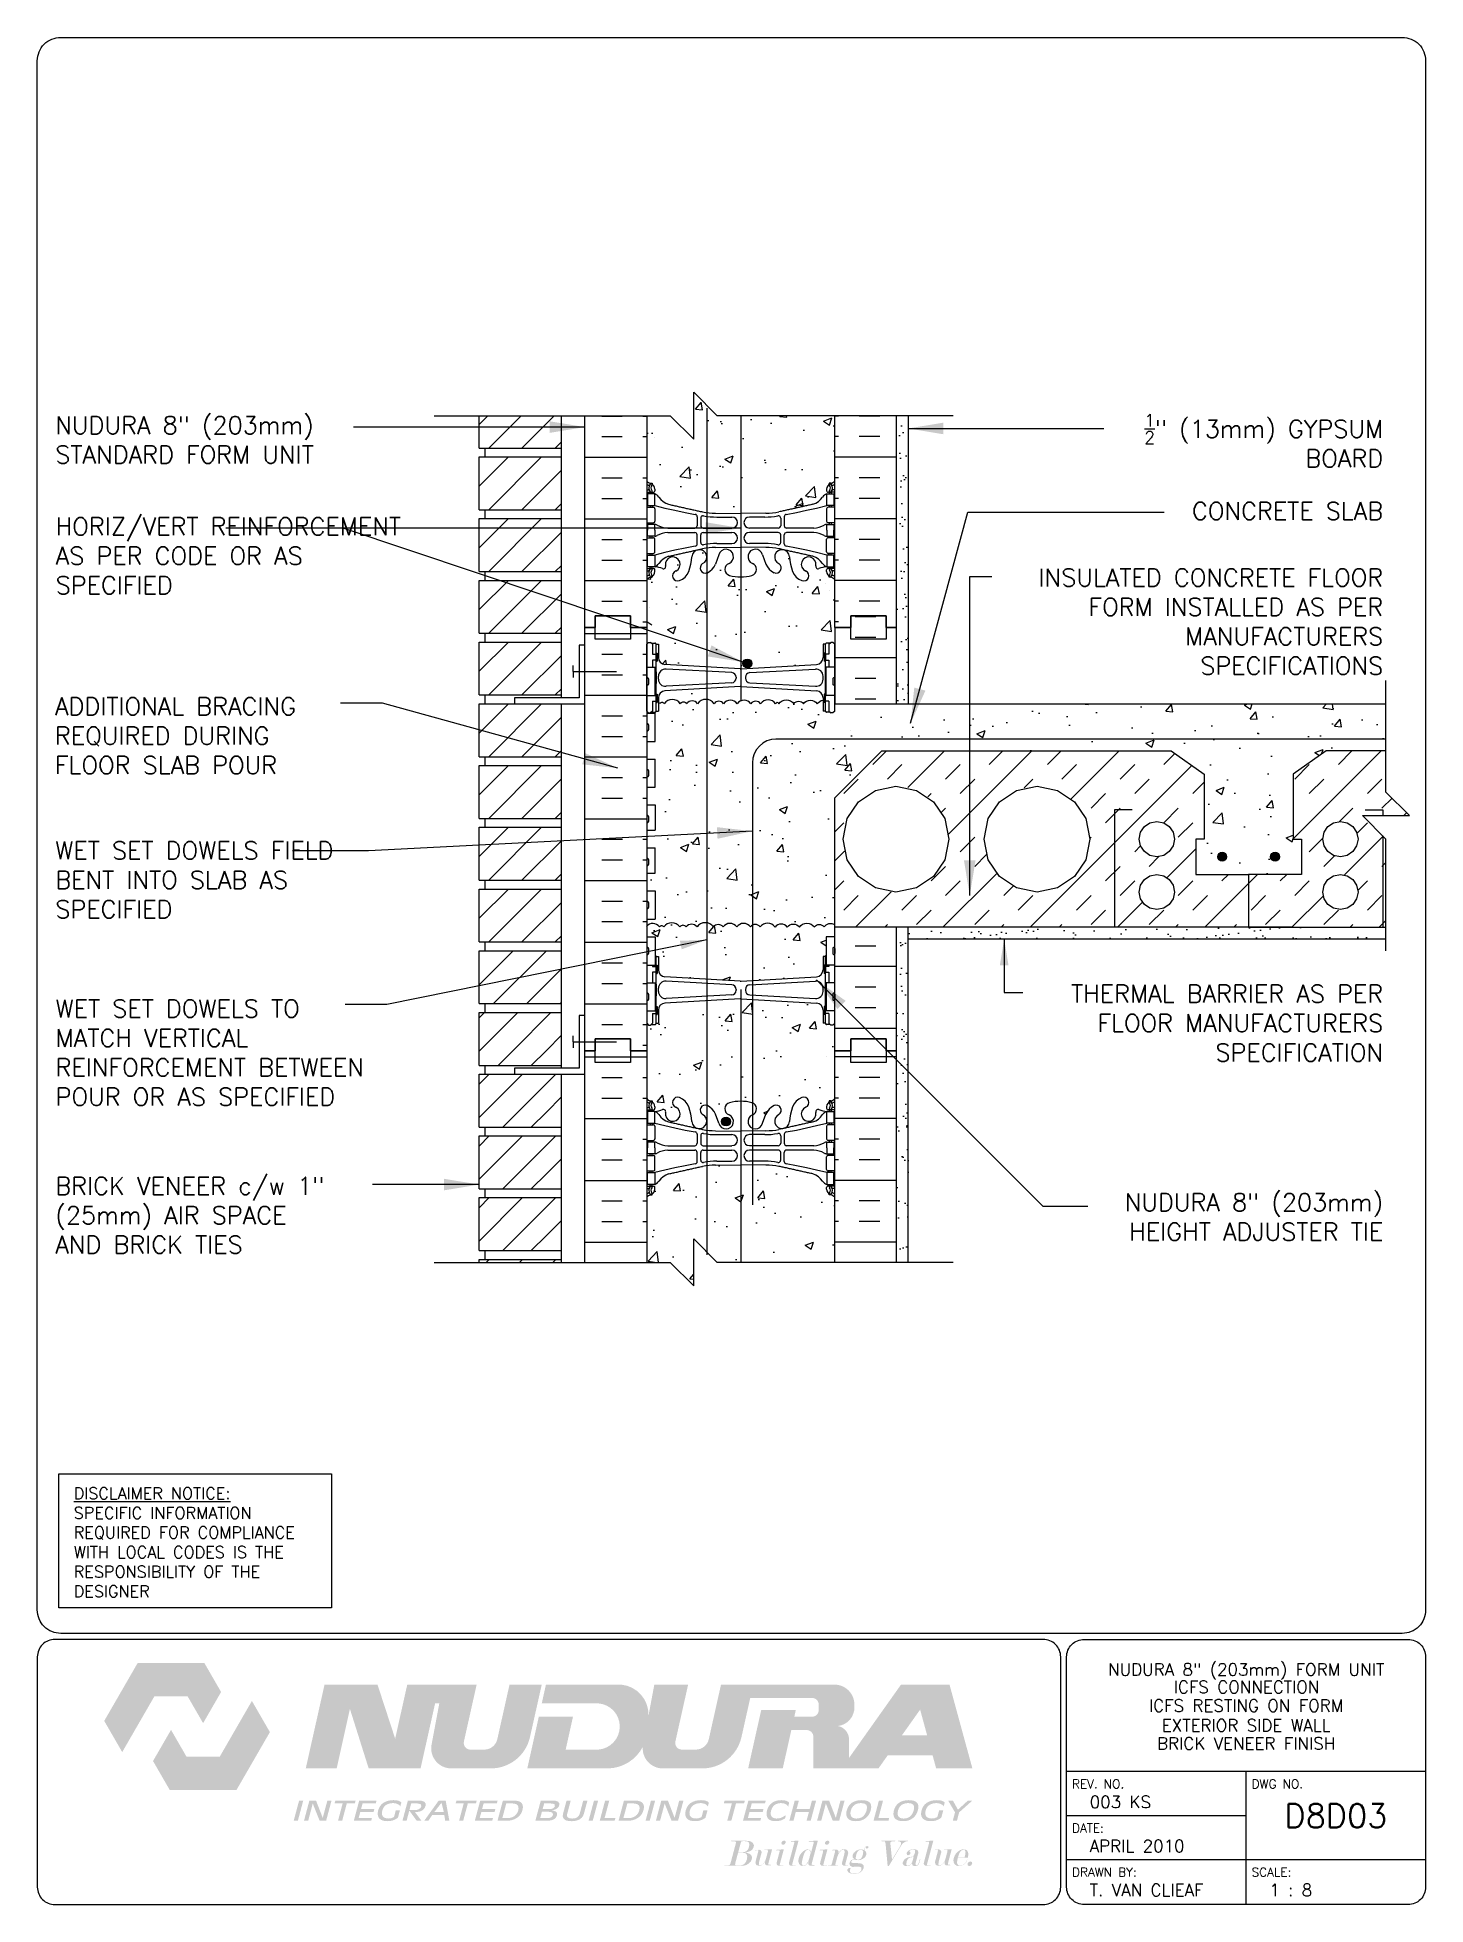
# Paper-space layout 'D8D03' of a CAD drawing. Header units: inches. Extents: x 0.42 to 7.8, y 0.49 to 10.41.
# The model-space entities are those that its viewports show. They can reach past a viewport. Long polylines and large blocks are cut down to what shows.
import ezdxf
from ezdxf.enums import TextEntityAlignment as Align

# ---------------------------------------------------------------- set-up
doc = ezdxf.new("R2010")
doc.units = ezdxf.units.IN
doc.header["$MEASUREMENT"] = 0
doc.linetypes.add('DASHED2', pattern=[0.375, 0.25, -0.125])
for name, color, linetype in [('HATCH', 12, 'Continuous'), ('line25', 2, 'Continuous'), ('LINE3', 3, 'Continuous'), ('LINE50', 5, 'Continuous'), ('LINE9', 9, 'Continuous'), ('LOGO', 7, 'Continuous'), ('TBK_LINE65', 3, 'Continuous'), ('TBK_TEXT', 4, 'Continuous'), ('TEXT', 4, 'Continuous'), ('Web_Edge', 9, 'Continuous')]:
    doc.layers.add(name, color=color, linetype=linetype)
doc.styles.add('DIM', font='romans.shx', dxfattribs={"width": 0.7})
doc.styles.add('ROMANS', font='romans.shx', dxfattribs={"height": 0.75})
doc.styles.get("Standard").update_dxf_attribs({"font": 'romans.shx', "height": 0.75})
doc.linetypes.add('STEEL', pattern='A,0.5,-0.2,["X",Standard,S=0.1,R=0,X=-0.1,Y=-0.05],-0.1', length=0.8)
doc.dimstyles.new('ext_12', dxfattribs={"dimscale": 12, "dimtxt": 0.09375, "dimasz": 0.09375, "dimexe": 0.09375, "dimexo": 0.0625, "dimgap": 0.0625, "dimtad": 1, "dimdec": 1, "dimzin": 2, "dimdsep": 46, "dimlunit": 4, "dimtxsty": 'DIM', "dimcen": 0.09, "dimdle": 0.09375, "dimclrt": 4, "dimadec": 0, "dimazin": 0, "dimtfac": 1, "dimtdec": 1, "dimtmove": 2, "dimatfit": 3, "dimfxl": 1, "dimfrac": 2, "dimtolj": 1, "dimtzin": 0, "dimarcsym": 0})
doc.dimstyles.new('ext_8', dxfattribs={"dimscale": 8, "dimtxt": 0.09375, "dimasz": 0.09375, "dimexe": 0.09375, "dimexo": 0.0625, "dimgap": 0.0625, "dimtad": 1, "dimdec": 1, "dimzin": 3, "dimdsep": 46, "dimlunit": 4, "dimtxsty": 'DIM', "dimcen": 0.09, "dimdle": 0.09375, "dimclrt": 4, "dimadec": 0, "dimazin": 0, "dimtfac": 1, "dimtdec": 1, "dimtmove": 2, "dimatfit": 3, "dimfxl": 1, "dimfrac": 2, "dimtolj": 1, "dimtzin": 0, "dimarcsym": 0})
pattern_1 = [(37.5, (77.70034, -52.4842), (-0.0314967, 0.963412), [0, -0.76, 0, -0.85, 0, -0.8125]), (7.5, (77.7003, -52.4842), (0.8848884, 1.411073), [0, -0.41, 0, -0.685, 0, -0.2625]), (327.5, (77.0853, -52.4842), (1.557071, 0.0028295), [0, -0.25, 0, -0.9, 0, -1.175]), (317.5, (77.0853, -52.4842), (1.503063, 0.438838), [0, -0.125, 0, -0.59, 0, -0.675])]
pattern_2 = [(50, (0, 0), (3.5863, -0.31376), [0.375, -4.125]), (355, (0, 0), (-0.693757, 3.76096), [0.3, -3.3]), (100.4514, (0.299, -0.026), (2.892544, 3.4472), [0.3187, -3.50571]), (46.1842, (0, 1), (5.336207, -0.827596), [0.5625, -6.1875]), (96.6356, (0.4447, 0.931), (4.67331, 4.87059), [0.47805, -5.25857]), (351.1842, (0, 1), (4.67331, 4.87059), [0.45, -4.95]), (21, (0.5, 0.75), (2.984535, -2.013094), [0.375, -4.125]), (326, (0.5, 0.75), (1.216577, 3.62575), [0.3, -3.3]), (71.4514, (0.7487, 0.5822), (4.20111, 1.612656), [0.3187, -3.50571]), (37.5, (0, 0), (0.0607993, 1.6644693), [0, -3.26, 0, -3.35, 0, -3.3125]), (7.5, (0, 0), (1.315348, 1.972059), [0, -1.91, 0, -3.185, 0, -1.2625]), (327.5, (-1.115, 0), (2.669112, -0.1127744), [0, -1.25, 0, -3.9, 0, -5.175]), (317.5, (-1.615, 0), (2.91593, 0.500525), [0, -1.625, 0, -2.59, 0, -3.675])]

psp = doc.layouts.new('D8D03')

# ---------------------------------------------------------------- texts
at = {"layer": 'TBK_TEXT', "color": 7, "style": 'ROMANS'}
for s, p in [('REV. NO.', (5.9215, 1.107)), ('DWG NO.', (6.876, 1.107)), ('DATE:', (5.9215, 0.8726)), ('DRAWN BY:', (5.9215, 0.6382)), ('SCALE:', (6.876, 0.6382))]:
    psp.add_text(s, height=0.04688, dxfattribs=at).set_placement(p)
at = {"layer": 'TEXT', "insert": (0.6134, 2.7065), "char_height": 0.0625, "width": 1.41371, "attachment_point": 1, "style": 'ROMANS'}
psp.add_mtext('{\\Fromans.shx|c1;\\LDISCLAIMER NOTICE:\\l\\PSPECIFIC INFORMATION REQUIRED FOR COMPLIANCE WITH LOCAL CODES IS THE RESPONSIBILITY OF THE DESIGNER}', dxfattribs=at)

msp = doc.modelspace()

# ---------------------------------------------------------------- texts
at = {"layer": 'TEXT', "char_height": 0.75, "style": 'ROMANS'}
for s, insert, width, attachment_point in [('NUDURA 8" (203mm) STANDARD FORM UNIT', (239.681, 101.151), 13.9131, 4), ('\\A1; {\\H0.7x;\\S1/2;}" (13mm) GYPSUM BOARD', (296.16, 101.12), 12.17415, 6), ('\\A1;CONCRETE SLAB', (296.16, 98.128), 12.17415, 6), ('HORIZ/VERT REINFORCEMENT AS PER CODE OR AS SPECIFIED', (239.696, 96.223), 16.22436, 4), ('INSULATED CONCRETE FLOOR FORM INSTALLED AS PER MANUFACTURERS SPECIFICATIONS', (296.16, 93.423), 17.62644, 6), ('ADDITIONAL BRACING REQUIRED DURING FLOOR SLAB POUR', (239.666, 88.572), 12.17415, 4), ('WET SET DOWELS FIELD BENT INTO SLAB AS SPECIFIED', (239.682, 82.442), 13.18701, 4), ('THERMAL BARRIER AS PER FLOOR MANUFACTURERS SPECIFICATION', (296.16, 76.351), 17.24655, 6), ('\\A1;WET SET DOWELS TO MATCH VERTICAL REINFORCEMENT BETWEEN POUR OR AS SPECIFIED', (239.694, 75.094), 14.54505, 4), ('BRICK VENEER c/w 1" (25mm) AIR SPACE AND BRICK TIES', (239.682, 68.181), 13.18701, 4), ('NUDURA 8" (203mm) HEIGHT ADJUSTER TIE', (296.16, 68.107), 13.21599, 6)]:
    msp.add_mtext(s, dxfattribs=dict(at, insert=insert, width=width, attachment_point=attachment_point))

# ---------------------------------------------------------------- blocks, each defined once
blk = doc.blocks.new('TITLEBLOCK-Tag')
at = {"style": 'ROMANS'}
for tag, height, p in [('TITLE_LINE_1', 0.065, (0.927, -0.1328)), ('TITLE_LINE_2', 0.065, (0.9294, -0.2258)), ('CENTRE-LINE-3', 0.065, (0.927, -0.3246)), ('TITLE_LINE_4', 0.065, (0.927, -0.4299)), ('TITLE_LINE_5', 0.065, (0.927, -0.526)), ('DWG', 0.125, (1.4043, -0.9102))]:
    blk.add_attdef(tag, text='', height=height, dxfattribs=at).set_placement(p, align=Align.MIDDLE_CENTER)
for tag, p in [('LATEST_REVISION', (0.0954, -0.8366)), ('REVISION_DATE', (0.0954, -1.071)), ('DRAWN_BY', (0.0954, -1.3053)), ('SCALE', (1.0499, -1.3053))]:
    blk.add_attdef(tag, text='', height=0.065, dxfattribs=at).set_placement(p, align=Align.MIDDLE_LEFT)

# ---------------------------------------------------------------- hatches: boundary and pattern name
at = {"layer": 'HATCH'}
h = msp.add_hatch(dxfattribs=at)
h.set_pattern_fill('AR-CONC', color=256, scale=0.5)
h.set_pattern_definition(pattern_2)
edge = h.paths.add_edge_path()
edge.add_line((272.833, 102.176), (267.833, 102.176))
edge.add_line((267.833, 102.176), (266.833, 103.176))
edge.add_line((266.833, 103.176), (266.833, 101.176))
edge.add_line((266.833, 101.176), (265.833, 102.176))
edge.add_line((265.833, 102.176), (264.833, 102.176))
edge.add_line((264.833, 102.176), (264.833, 99.402))
edge.add_arc((265.179, 99.763), 0.5, 226.21089, 246.42182)
edge.add_line((264.979, 99.305), (265.069, 99.305))
edge.add_line((265.069, 99.305), (265.069, 99.263))
edge.add_arc((264.929, 99.056), 0.25, 0, 55.9442, ccw=False)
edge.add_line((265.179, 99.056), (265.179, 98.989))
edge.add_arc((265.117, 98.989), 0.0625, -90, 0, ccw=False)
edge.add_line((265.117, 98.926), (265.069, 98.926))
edge.add_line((265.069, 98.926), (265.069, 98.856))
edge.add_line((265.069, 98.856), (265.174, 98.856))
edge.add_arc((265.052, 98.514), 0.364, 34.97751, 70.33874, ccw=False)
edge.add_arc((265.975, 99.125), 0.743, 212.79192, 253.81071)
edge.add_spline(control_points=[(265.767, 98.411), (267.205, 98.09)], knot_values=[0, 0, 1, 1], degree=1, periodic=0)
edge.add_arc((267.761, 101.022), 2.984, 259.25462, 270.09947)
edge.add_line((267.766, 98.038), (268.833, 98.022))
edge.add_line((268.833, 98.022), (269.9, 98.038))
edge.add_arc((269.905, 101.022), 2.984, 269.90053, 280.74538)
edge.add_spline(control_points=[(270.461, 98.09), (271.899, 98.411)], knot_values=[0, 0, 1, 1], degree=1, periodic=0)
edge.add_arc((271.691, 99.125), 0.743, 286.18929, 327.20808)
edge.add_arc((272.614, 98.514), 0.364, 109.66126, 145.02249, ccw=False)
edge.add_line((272.492, 98.856), (272.597, 98.856))
edge.add_line((272.597, 98.856), (272.597, 98.926))
edge.add_line((272.597, 98.926), (272.55, 98.926))
edge.add_arc((272.55, 98.989), 0.0625, 180, 270, ccw=False)
edge.add_line((272.487, 98.989), (272.487, 99.056))
edge.add_arc((272.737, 99.056), 0.25, 124.0558, 180, ccw=False)
edge.add_line((272.597, 99.263), (272.597, 99.305))
edge.add_line((272.597, 99.305), (272.687, 99.305))
edge.add_arc((272.487, 99.763), 0.5, 293.57818, 313.78911)
edge.add_line((272.833, 99.402), (272.833, 102.176))
h = msp.add_hatch(dxfattribs=at)
h.set_pattern_fill('AR-SAND', color=256, scale=0.5, style=0)
h.set_pattern_definition(pattern_1)
h.paths.add_polyline_path([(275.958, 102.176), (275.458, 102.176), (275.458, 93.176), (275.458, 89.926), (275.958, 89.926)])
h = msp.add_hatch(dxfattribs=at)
h.set_pattern_fill('AR-CONC', color=256, scale=0.5)
h.set_pattern_definition(pattern_2)
h.paths.add_polyline_path([(272.833, 95.21, 0.088416), (272.687, 95.307), (272.597, 95.307), (272.597, 95.349, -0.249069), (272.487, 95.556), (272.487, 95.624, -0.414214), (272.55, 95.686), (272.597, 95.686), (272.597, 95.756), (272.492, 95.756, 0.087457), (272.155, 95.677, -0.638777), (272.03, 95.801, 2.087231), (271.596, 95.576, -1), (271.433, 95.168, -0.21345), (271.041, 95.557, -0.068226), (270.905, 96.185, 1.753171), (270.454, 95.888, -0.940793), (270.25, 95.505, -0.173075), (269.905, 95.871), (269.762, 96.258, 1.612474), (269.33, 95.899, -0.734872), (269.307, 95.388, -0.068475), (268.833, 95.326, -0.068475), (268.359, 95.388, -0.734872), (268.336, 95.899, 1.612474), (267.904, 96.258), (267.762, 95.871, -0.173075), (267.416, 95.505, -0.940793), (267.212, 95.888, 1.753171), (266.761, 96.185, -0.068226), (266.626, 95.557, -0.21345), (266.233, 95.168, -1), (266.07, 95.576, 2.087231), (265.636, 95.801, -0.638777), (265.511, 95.677, 0.087457), (265.174, 95.756), (265.069, 95.756), (265.069, 95.686), (265.117, 95.686, -0.414214), (265.179, 95.624), (265.179, 95.556, -0.249069), (265.069, 95.349), (265.069, 95.307), (264.979, 95.307, 0.088416), (264.833, 95.21), (264.833, 93.176), (264.833, 92.458), (264.913, 92.538), (265.003, 92.538), (265.033, 92.508), (265.183, 92.508, -0.414214), (265.233, 92.458), (265.333, 92.458), (265.333, 91.897, 0.390098), (265.608, 91.598), (268.816, 91.415, 0.020761), (268.833, 91.414, 0.020761), (268.85, 91.415), (272.058, 91.598, 0.390098), (272.333, 91.897), (272.333, 92.458), (272.433, 92.458, -0.414214), (272.483, 92.508), (272.633, 92.508), (272.663, 92.538), (272.753, 92.538), (272.833, 92.458), (272.833, 93.176)])
h = msp.add_hatch(dxfattribs=at)
h.set_pattern_fill('INSUL', color=256, scale=7, style=0)
h.set_pattern_definition([(0, (-2661.3285, -321.834), (0, 2.625), []), (0, (-2661.3285, -320.959), (0, 2.625), [0.875, -0.875]), (0, (-2661.3285, -320.084), (0, 2.625), [0.875, -0.875])])
h.paths.add_polyline_path([(262.208, 75.176), (262.646, 75.176), (262.646, 75.676), (264.146, 75.676), (264.146, 75.176), (264.833, 75.176), (264.833, 93.176), (264.146, 93.176), (264.146, 93.676), (262.646, 93.676), (262.646, 93.176), (262.208, 93.176)])
h = msp.add_hatch(dxfattribs=at)
h.set_pattern_fill('INSUL', color=256, scale=7, style=0)
h.set_pattern_definition([(0, (77.7003, -52.4842), (0, 2.625), []), (0, (77.7003, -51.6092), (0, 2.625), [0.875, -0.875]), (0, (77.7003, -50.7342), (0, 2.625), [0.875, -0.875])])
h.paths.add_polyline_path([(275.458, 93.176), (275.021, 93.176), (275.021, 93.676), (273.521, 93.676), (273.521, 93.176), (272.833, 93.176), (272.833, 89.926), (275.458, 89.926)])
h.paths.add_polyline_path([(275.458, 80.426), (272.833, 80.426), (272.833, 75.176), (273.521, 75.176), (273.521, 75.676), (275.021, 75.676), (275.021, 75.176), (275.458, 75.176)])
h = msp.add_hatch(dxfattribs=at)
h.set_pattern_fill('AR-CONC', color=256, scale=0.5)
h.set_pattern_definition(pattern_2)
h.paths.add_polyline_path([(272.058, 90.478), (268.85, 90.662, 0.020761), (268.833, 90.662, 0.020761), (268.816, 90.662), (265.608, 90.478, 0.390098), (265.333, 90.179), (265.333, 90.003, -0.069351), (265.394, 89.934, -0.520567), (265.583, 89.934, -0.520567), (266.263, 89.934, -0.520567), (266.534, 89.934, -0.520567), (266.996, 89.934, -0.520567), (267.701, 89.934, -0.520567), (268.103, 89.934, -0.520567), (268.685, 89.934, -0.520567), (269.267, 89.934, -0.520567), (269.677, 89.934, -0.520567), (270.316, 89.926, -0.079956), (270.386, 89.998, -0.079956), (270.456, 89.926, -0.520567), (271.096, 89.934, -0.520567), (271.506, 89.934, -0.520567), (272.088, 89.934, -0.210681), (272.333, 90.082), (272.333, 90.179, 0.390098)])
h = msp.add_hatch(dxfattribs=at)
h.set_pattern_fill('AR-CONC', color=256, scale=0.5)
h.set_pattern_definition(pattern_2)
h.paths.add_polyline_path([(272.833, 85.926), (274.833, 87.926), (287.142, 87.926), (288.546, 86.936), (288.546, 84.176), (288.186, 84.176), (288.186, 82.676), (290.436, 82.676), (292.686, 82.676), (292.686, 84.176), (292.326, 84.176), (292.326, 86.936), (293.73, 87.926), (296.276, 87.926), (296.276, 89.926), (272.833, 89.926), (272.833, 89.618), (272.753, 89.538), (272.663, 89.538), (272.633, 89.568), (272.483, 89.568, -0.414214), (272.433, 89.618), (272.333, 89.618), (272.333, 90.082, 0.210681), (272.088, 89.934, 0.520567), (271.506, 89.934, 0.520567), (271.096, 89.934, 0.520567), (270.456, 89.926, 0.079956), (270.386, 89.998, 0.079956), (270.316, 89.926, 0.520567), (269.677, 89.934, 0.520567), (269.267, 89.934, 0.520567), (268.685, 89.934, 0.520567), (268.103, 89.934, 0.520567), (267.701, 89.934, 0.520567), (266.996, 89.934, 0.520567), (266.534, 89.934, 0.520567), (266.263, 89.934, 0.520567), (265.583, 89.934, 0.520567), (265.394, 89.934, 0.069351), (265.333, 90.003), (265.333, 89.618), (265.233, 89.618, -0.414214), (265.183, 89.568), (265.033, 89.568), (264.996, 89.531), (265.198, 89.531), (265.198, 88.331), (264.833, 88.331), (264.833, 87.581), (265.198, 87.581), (265.198, 86.381), (264.833, 86.381), (264.833, 85.631), (265.198, 85.631), (265.198, 84.551), (264.833, 84.551), (264.833, 83.801), (265.198, 83.801), (265.198, 82.721), (264.833, 82.721), (264.833, 81.971), (265.198, 81.971), (265.198, 80.771), (264.833, 80.771), (264.833, 80.467, -0.506254), (265.373, 80.439, -0.520567), (265.562, 80.439, -0.520567), (266.242, 80.439, -0.520567), (266.513, 80.439, -0.520567), (266.975, 80.439, -0.520567), (267.68, 80.439, -0.520567), (268.081, 80.439, -0.520567), (268.664, 80.439, -0.520567), (269.246, 80.439, -0.520567), (269.656, 80.439, -0.520567), (270.295, 80.431, -0.520567), (270.812, 80.431, -0.520567), (271.329, 80.431, -0.520567), (271.968, 80.439, -0.520567), (272.378, 80.439, -0.376132), (272.833, 80.551)])
h = msp.add_hatch(dxfattribs=at)
h.set_pattern_fill('AR-CONC', color=256, scale=0.5)
h.set_pattern_definition(pattern_2)
h.paths.add_polyline_path([(272.468, 80.021), (272.833, 80.021), (272.833, 80.551, 0.376132), (272.378, 80.439, 0.520567), (271.968, 80.439, 0.520567), (271.329, 80.431, 0.520567), (270.812, 80.431, 0.520567), (270.295, 80.431, 0.520567), (269.656, 80.439, 0.520567), (269.246, 80.439, 0.520567), (268.664, 80.439, 0.520567), (268.081, 80.439, 0.520567), (267.68, 80.439, 0.520567), (266.975, 80.439, 0.520567), (266.513, 80.439, 0.520567), (266.242, 80.439, 0.520567), (265.562, 80.439, 0.520567), (265.373, 80.439, 0.506254), (264.833, 80.467), (264.833, 80.021), (265.198, 80.021), (265.198, 79.232, -0.327813), (265.233, 79.184), (265.333, 79.184), (265.333, 78.623, 0.390098), (265.608, 78.325), (268.816, 78.141, 0.020761), (268.833, 78.14, 0.020761), (268.85, 78.141), (272.058, 78.325, 0.390098), (272.333, 78.623), (272.333, 79.184), (272.433, 79.184, -0.327813), (272.468, 79.232)])
h = msp.add_hatch(dxfattribs=at)
h.set_pattern_fill('AR-CONC', color=256, scale=0.5, style=0)
h.set_pattern_definition([(50, (70.897, 6.2874), (3.5863, -0.31376), [0.375, -4.125]), (355, (70.897, 6.2874), (-0.693757, 3.76096), [0.3, -3.3]), (100.4514, (71.1958, 6.2612), (2.892547, 3.4472), [0.3187, -3.50571]), (46.1842, (70.897, 7.2874), (5.336205, -0.827595), [0.5625, -6.1875]), (96.6356, (71.3416, 7.2184), (4.67331, 4.87059), [0.47805, -5.25856]), (351.1842, (70.897, 7.2874), (4.67331, 4.8706), [0.45, -4.95]), (21, (71.397, 7.0374), (2.984535, -2.013094), [0.375, -4.125]), (326, (71.397, 7.0374), (1.216577, 3.62575), [0.3, -3.3]), (71.4514, (71.6457, 6.8696), (4.201113, 1.61265), [0.3187, -3.50571]), (37.5, (70.897, 6.2874), (0.060799, 1.664469), [0, -3.26, 0, -3.35, 0, -3.3125]), (7.5, (70.897, 6.2874), (1.315348, 1.972059), [0, -1.91, 0, -3.185, 0, -1.2625]), (327.5, (69.782, 6.2874), (2.669112, -0.112774), [0, -1.25, 0, -3.9, 0, -5.175]), (317.5, (69.282, 6.2874), (2.91593, 0.500525), [0, -1.625, 0, -2.59, 0, -3.675])])
h.paths.add_polyline_path([(266.513, 80.439, 0.520567), (266.242, 80.439, 0.520567), (265.562, 80.439, 0.520567), (265.373, 80.439, 0.506254), (264.833, 80.467), (264.833, 80.021), (265.198, 80.021), (265.198, 79.923, -0.327813), (265.233, 79.875), (265.333, 79.875), (265.333, 79.315, 0.390098), (265.608, 79.016), (266.513, 78.94)])
h = msp.add_hatch(dxfattribs=at)
h.set_pattern_fill('AR-SAND', color=256, scale=0.5, style=0)
h.set_pattern_definition(pattern_1)
h.paths.add_polyline_path([(275.958, 80.426), (275.458, 80.426), (275.458, 75.176), (275.458, 66.176), (275.958, 66.176)])
h = msp.add_hatch(dxfattribs=at)
h.set_pattern_fill('AR-SAND', color=256, scale=0.5, style=0)
h.set_pattern_definition([(37.5, (72.89696, 6.2874), (-0.0314967, 0.963412), [0, -0.76, 0, -0.85, 0, -0.8125]), (7.5, (72.897, 6.2874), (0.8848884, 1.411073), [0, -0.41, 0, -0.685, 0, -0.2625]), (327.5, (72.28196, 6.2874), (1.557071, 0.0028295), [0, -0.25, 0, -0.9, 0, -1.175]), (317.5, (72.282, 6.2874), (1.503063, 0.438838), [0, -0.125, 0, -0.59, 0, -0.675])])
h.paths.add_polyline_path([(296.276, 79.926), (296.276, 80.426), (290.436, 80.426), (275.958, 80.426), (275.958, 79.926)])
h = msp.add_hatch(dxfattribs=at)
h.set_pattern_fill('AR-CONC', color=256, scale=0.5)
h.set_pattern_definition(pattern_2)
h.paths.add_polyline_path([(272.833, 75.176), (272.833, 76.344), (272.753, 76.264), (272.663, 76.264), (272.633, 76.294), (272.483, 76.294, -0.414214), (272.433, 76.344), (272.333, 76.344), (272.333, 76.905, 0.390098), (272.058, 77.204), (268.85, 77.388, 0.020761), (268.833, 77.389, 0.020761), (268.816, 77.388), (265.608, 77.204, 0.390098), (265.333, 76.905), (265.333, 76.344), (265.233, 76.344, -0.414214), (265.183, 76.294), (265.033, 76.294), (265.003, 76.264), (264.913, 76.264), (264.833, 76.344), (264.833, 75.176), (264.833, 73.141, 0.088416), (264.979, 73.044), (265.069, 73.044), (265.069, 73.002, -0.249069), (265.179, 72.795), (265.179, 72.728, -0.414214), (265.117, 72.665), (265.069, 72.665), (265.069, 72.595), (265.174, 72.595, 0.087457), (265.511, 72.674, -0.638777), (265.636, 72.55, 2.087231), (266.07, 72.775, -1), (266.233, 73.184, -0.21345), (266.626, 72.794, -0.068226), (266.761, 72.167, 1.753171), (267.212, 72.463, -0.940793), (267.416, 72.846, -0.173075), (267.762, 72.48), (267.904, 72.093, 1.612474), (268.336, 72.453, -0.734872), (268.359, 72.964, -0.068475), (268.833, 73.026, -0.068475), (269.307, 72.964, -0.734872), (269.33, 72.453, 1.612474), (269.762, 72.093), (269.905, 72.48, -0.173075), (270.25, 72.846, -0.940793), (270.454, 72.463, 1.753171), (270.905, 72.167, -0.068226), (271.041, 72.794, -0.21345), (271.433, 73.184, -1), (271.596, 72.775, 2.087231), (272.03, 72.55, -0.638777), (272.155, 72.674, 0.087457), (272.492, 72.595), (272.597, 72.595), (272.597, 72.665), (272.55, 72.665, -0.414214), (272.487, 72.728), (272.487, 72.795, -0.249069), (272.597, 73.002), (272.597, 73.044), (272.687, 73.044, 0.088416), (272.833, 73.141)])
h = msp.add_hatch(dxfattribs=at)
h.set_pattern_fill('AR-CONC', color=256, scale=0.5)
h.set_pattern_definition(pattern_2)
edge = h.paths.add_edge_path()
edge.add_arc((272.487, 68.588), 0.5, 46.21089, 66.42182)
edge.add_line((272.687, 69.046), (272.597, 69.046))
edge.add_line((272.597, 69.046), (272.597, 69.088))
edge.add_arc((272.737, 69.295), 0.25, 180, 235.9442, ccw=False)
edge.add_line((272.487, 69.295), (272.487, 69.363))
edge.add_arc((272.55, 69.363), 0.0625, 90, 180, ccw=False)
edge.add_line((272.55, 69.425), (272.597, 69.425))
edge.add_line((272.597, 69.425), (272.597, 69.495))
edge.add_line((272.597, 69.495), (272.492, 69.495))
edge.add_arc((272.614, 69.838), 0.364, 214.97751, 250.33874, ccw=False)
edge.add_arc((271.691, 69.226), 0.743, 32.79192, 73.81071)
edge.add_spline(control_points=[(271.899, 69.94), (270.461, 70.261)], knot_values=[0, 0, 1, 1], degree=1, periodic=0)
edge.add_arc((269.905, 67.329), 2.984, 79.25462, 90.09947)
edge.add_line((269.9, 70.313), (268.833, 70.329))
edge.add_line((268.833, 70.329), (267.766, 70.313))
edge.add_arc((267.761, 67.329), 2.984, 89.90053, 100.74538)
edge.add_spline(control_points=[(267.205, 70.261), (265.767, 69.94)], knot_values=[0, 0, 1, 1], degree=1, periodic=0)
edge.add_arc((265.975, 69.226), 0.743, 106.18929, 147.20808)
edge.add_arc((265.052, 69.838), 0.364, 289.66126, 325.02249, ccw=False)
edge.add_line((265.174, 69.495), (265.069, 69.495))
edge.add_line((265.069, 69.495), (265.069, 69.425))
edge.add_line((265.069, 69.425), (265.117, 69.425))
edge.add_arc((265.117, 69.363), 0.0625, 0, 90, ccw=False)
edge.add_line((265.179, 69.363), (265.179, 69.295))
edge.add_arc((264.929, 69.295), 0.25, 304.0558, 360, ccw=False)
edge.add_line((265.069, 69.088), (265.069, 69.046))
edge.add_line((265.069, 69.046), (264.979, 69.046))
edge.add_arc((265.179, 68.588), 0.5, 113.57818, 133.78911)
edge.add_line((264.833, 68.949), (264.833, 66.176))
edge.add_line((264.833, 66.176), (265.833, 66.176))
edge.add_line((265.833, 66.176), (266.833, 65.176))
edge.add_line((266.833, 65.176), (266.833, 67.176))
edge.add_line((266.833, 67.176), (267.833, 66.176))
edge.add_line((267.833, 66.176), (272.833, 66.176))
edge.add_line((272.833, 66.176), (272.833, 68.949))
at = {"layer": 'LINE3'}
for points in [[(269.302, 91.645, 1), (268.927, 91.645, 1)], [(289.499, 83.426, 1), (289.124, 83.426, 1)], [(291.749, 83.426, 1), (291.374, 83.426, 1)], [(268.397, 72.166, 1), (268.022, 72.166, 1)]]:
    msp.add_hatch(color=256, dxfattribs=at).paths.add_polyline_path(points)

# ---------------------------------------------------------------- linework, layer by layer
at = {"layer": 'HATCH'}
for p, q in [((257.708, 101.81), (258.074, 102.176)), ((258.116, 100.804), (259.488, 102.176)), ((259.53, 100.804), (260.902, 102.176)), ((262.921, 102.166), (263.796, 102.166)), ((264.671, 102.166), (264.833, 102.166)), ((272.995, 102.166), (272.833, 102.166)), ((274.745, 102.166), (273.87, 102.166)), ((260.945, 100.804), (261.208, 101.067)), ((262.921, 101.291), (263.796, 101.291)), ((264.671, 101.291), (264.833, 101.291)), ((265.177, 101.236), (265.177, 101.236)), ((272.995, 101.291), (272.833, 101.291)), ((274.745, 101.291), (273.87, 101.291)), ((257.708, 99.185), (258.952, 100.429)), ((258.116, 98.179), (260.366, 100.429)), ((262.208, 100.416), (264.833, 100.416)), ((275.458, 100.416), (272.833, 100.416)), ((259.53, 98.179), (261.208, 99.857)), ((262.921, 99.541), (263.796, 99.541)), ((264.671, 99.541), (264.833, 99.541)), ((272.995, 99.541), (272.833, 99.541)), ((274.745, 99.541), (273.87, 99.541)), ((262.921, 98.666), (263.796, 98.666)), ((264.671, 98.666), (264.833, 98.666)), ((272.995, 98.666), (272.833, 98.666)), ((274.745, 98.666), (273.87, 98.666)), ((257.708, 96.56), (258.952, 97.804)), ((258.116, 95.554), (260.366, 97.804)), ((260.945, 98.179), (261.208, 98.442)), ((262.208, 97.791), (264.833, 97.791)), ((275.458, 97.791), (272.833, 97.791)), ((259.53, 95.554), (261.208, 97.232)), ((262.921, 96.916), (263.796, 96.916)), ((264.671, 96.916), (264.833, 96.916)), ((272.995, 96.916), (272.833, 96.916)), ((274.745, 96.916), (273.87, 96.916)), ((260.945, 95.554), (261.208, 95.817)), ((262.921, 96.041), (263.796, 96.041)), ((264.671, 96.041), (264.833, 96.041)), ((272.995, 96.041), (272.833, 96.041)), ((274.745, 96.041), (273.87, 96.041)), ((257.708, 93.935), (258.952, 95.179)), ((258.116, 92.929), (260.366, 95.179)), ((259.53, 92.929), (261.208, 94.607)), ((262.208, 95.166), (264.833, 95.166)), ((272.439, 95.043), (272.439, 95.043)), ((272.593, 94.762), (272.593, 94.762)), ((275.458, 95.166), (272.833, 95.166)), ((262.921, 94.291), (263.796, 94.291)), ((264.671, 94.291), (264.833, 94.291)), ((264.967, 94.013), (264.967, 94.013)), ((272.995, 94.291), (272.833, 94.291)), ((274.745, 94.291), (273.87, 94.291)), ((260.945, 92.929), (261.208, 93.192)), ((264.671, 93.416), (264.833, 93.416)), ((264.833, 93.433), (265.056, 93.282)), ((272.995, 93.416), (272.833, 93.416)), ((257.708, 91.31), (258.952, 92.554)), ((258.116, 90.304), (260.366, 92.554)), ((259.53, 90.304), (261.208, 91.982)), ((260.945, 90.304), (261.208, 90.567)), ((257.708, 88.685), (258.952, 89.929)), ((258.116, 87.679), (260.366, 89.929)), ((284.352, 89.907), (284.352, 89.907)), ((259.53, 87.679), (261.208, 89.357)), ((273.518, 88.779), (273.518, 88.779)), ((260.945, 87.679), (261.208, 87.942)), ((274.453, 87.346), (275.032, 87.926)), ((275.072, 86.727), (275.69, 87.346)), ((275.948, 86.367), (277.507, 87.926)), ((277.546, 86.727), (278.165, 87.346)), ((277.677, 84.383), (281.219, 87.926)), ((279.403, 87.346), (279.982, 87.926)), ((281.877, 87.346), (282.457, 87.926)), ((282.496, 86.727), (283.115, 87.346)), ((282.895, 85.889), (284.932, 87.926)), ((284.971, 86.727), (285.59, 87.346)), ((286.827, 87.346), (287.297, 87.816)), ((292.326, 84.183), (296.069, 87.926)), ((292.396, 86.727), (293.014, 87.346)), ((294.252, 87.346), (294.831, 87.926)), ((257.708, 86.06), (258.952, 87.304)), ((258.116, 85.054), (260.366, 87.304)), ((259.53, 85.054), (261.208, 86.732)), ((273.215, 86.109), (273.834, 86.727)), ((278.165, 86.109), (278.784, 86.727)), ((280.889, 86.358), (281.259, 86.727)), ((281.144, 80.426), (288.023, 87.305)), ((285.59, 86.109), (286.208, 86.727)), ((288.065, 86.109), (288.546, 86.591)), ((293.014, 86.109), (293.633, 86.727)), ((295.489, 86.109), (296.108, 86.727)), ((276.791, 85.972), (276.928, 86.109)), ((283.734, 85.49), (284.352, 86.109)), ((296.108, 85.49), (296.535, 85.917)), ((260.945, 85.054), (261.208, 85.317)), ((277.375, 85.318), (277.546, 85.49)), ((284.352, 84.871), (284.971, 85.49)), ((286.827, 84.871), (287.446, 85.49)), ((294.305, 84.925), (294.871, 85.49)), ((297.031, 85.176), (297.153, 85.298)), ((257.708, 83.435), (258.952, 84.679)), ((258.116, 82.429), (260.366, 84.679)), ((272.833, 84.489), (273.215, 84.871)), ((278.165, 83.634), (278.784, 84.253)), ((283.686, 84.205), (283.734, 84.253)), ((287.446, 84.253), (288.065, 84.871)), ((293.014, 83.634), (293.59, 84.21)), ((294.511, 82.656), (296.153, 84.298)), ((295.046, 84.428), (295.489, 84.871)), ((259.53, 82.429), (261.208, 84.107)), ((272.833, 83.252), (273.245, 83.664)), ((278.784, 83.015), (279.285, 83.516)), ((285.59, 83.634), (285.842, 83.886)), ((286.208, 83.015), (286.624, 83.431)), ((286.968, 82.537), (288.186, 83.756)), ((293.633, 83.015), (294.087, 83.469)), ((260.945, 82.429), (261.208, 82.692)), ((276.928, 82.396), (277.546, 83.015)), ((277.432, 80.426), (279.723, 82.717)), ((284.352, 82.396), (284.971, 83.015)), ((289.302, 82.396), (289.581, 82.676)), ((290.436, 82.293), (290.819, 82.676)), ((291.777, 82.396), (292.056, 82.676)), ((296.108, 83.015), (296.276, 83.183)), ((257.708, 80.81), (258.952, 82.054)), ((258.116, 79.804), (260.366, 82.054)), ((272.833, 82.014), (273.215, 82.396)), ((273.719, 80.426), (275.229, 81.935)), ((277.546, 81.778), (278.165, 82.396)), ((280.021, 81.778), (280.415, 82.171)), ((284.971, 81.778), (285.59, 82.396)), ((287.446, 81.778), (288.065, 82.396)), ((288.569, 80.426), (290.436, 82.293)), ((292.396, 81.778), (293.014, 82.396)), ((295.086, 81.993), (295.489, 82.396)), ((259.53, 79.804), (261.208, 81.482)), ((273.215, 81.159), (273.834, 81.778)), ((275.69, 81.159), (276.309, 81.778)), ((276.309, 80.54), (276.928, 81.159)), ((278.784, 80.54), (279.403, 81.159)), ((280.64, 81.159), (281.259, 81.778)), ((283.115, 81.159), (283.734, 81.778)), ((283.734, 80.54), (284.352, 81.159)), ((284.856, 80.426), (285.922, 81.491)), ((286.208, 80.54), (286.827, 81.159)), ((288.065, 81.159), (288.683, 81.778)), ((290.539, 81.159), (291.158, 81.778)), ((291.158, 80.54), (291.777, 81.159)), ((292.281, 80.426), (293.609, 81.754)), ((293.633, 80.54), (294.252, 81.159)), ((295.489, 81.159), (296.108, 81.778)), ((274.957, 80.426), (275.072, 80.54)), ((279.907, 80.426), (280.021, 80.54)), ((282.381, 80.426), (282.496, 80.54)), ((287.331, 80.426), (287.446, 80.54)), ((289.806, 80.426), (289.921, 80.54)), ((294.756, 80.426), (294.871, 80.54)), ((295.993, 80.426), (296.276, 80.708)), ((257.708, 79.396), (257.741, 79.429)), ((257.708, 77.982), (259.155, 79.429)), ((258.32, 77.179), (260.57, 79.429)), ((260.945, 79.804), (261.208, 80.067)), ((259.734, 77.179), (261.208, 78.653)), ((261.148, 77.179), (261.208, 77.239)), ((257.708, 76.577), (257.935, 76.804)), ((257.737, 75.192), (259.349, 76.804)), ((259.152, 75.192), (260.763, 76.804)), ((260.566, 75.192), (261.208, 75.835)), ((257.708, 75.163), (257.737, 75.192)), ((258.513, 74.554), (259.152, 75.192)), ((259.927, 74.554), (260.566, 75.192)), ((262.208, 74.916), (264.833, 74.916)), ((272.503, 74.931), (272.503, 74.931)), ((275.458, 74.916), (272.833, 74.916)), ((257.708, 72.335), (259.552, 74.179)), ((257.708, 73.749), (258.138, 74.179)), ((258.717, 71.929), (260.967, 74.179)), ((262.921, 74.041), (263.796, 74.041)), ((264.671, 74.041), (264.833, 74.041)), ((272.995, 74.041), (272.833, 74.041)), ((274.745, 74.041), (273.87, 74.041)), ((260.566, 72.567), (261.208, 73.21)), ((262.921, 73.166), (263.796, 73.166)), ((264.671, 73.166), (264.833, 73.166)), ((272.995, 73.166), (272.833, 73.166)), ((274.745, 73.166), (273.87, 73.166)), ((259.927, 71.929), (260.566, 72.567)), ((262.208, 72.291), (264.833, 72.291)), ((275.458, 72.291), (272.833, 72.291)), ((257.708, 69.71), (259.552, 71.554)), ((257.708, 71.124), (258.138, 71.554)), ((258.717, 69.304), (260.967, 71.554)), ((262.921, 71.416), (263.796, 71.416)), ((264.671, 71.416), (264.833, 71.416)), ((272.995, 71.416), (272.833, 71.416)), ((274.745, 71.416), (273.87, 71.416)), ((259.927, 69.304), (260.566, 69.942)), ((260.566, 69.942), (261.208, 70.585)), ((262.921, 70.541), (263.796, 70.541)), ((264.671, 70.541), (264.833, 70.541)), ((272.995, 70.541), (272.833, 70.541)), ((274.745, 70.541), (273.87, 70.541)), ((262.208, 69.666), (264.833, 69.666)), ((275.458, 69.666), (272.833, 69.666)), ((257.708, 67.085), (259.552, 68.929)), ((257.708, 68.499), (258.138, 68.929)), ((258.717, 66.679), (260.967, 68.929)), ((262.921, 68.791), (263.796, 68.791)), ((264.671, 68.791), (264.833, 68.791)), ((272.995, 68.791), (272.833, 68.791)), ((274.745, 68.791), (273.87, 68.791)), ((260.566, 67.317), (261.208, 67.96)), ((262.921, 67.916), (263.796, 67.916)), ((264.671, 67.916), (264.833, 67.916)), ((272.995, 67.916), (272.833, 67.916)), ((274.745, 67.916), (273.87, 67.916)), ((259.927, 66.679), (260.566, 67.317)), ((262.208, 67.041), (264.833, 67.041)), ((275.458, 67.041), (272.833, 67.041)), ((258.01, 66.176), (258.138, 66.304)), ((259.424, 66.176), (259.552, 66.304)), ((260.838, 66.176), (260.967, 66.304))]:
    msp.add_line(p, q, dxfattribs=at)
for points in [[(270.386, 89.998, 0.079956), (270.316, 89.926, 0.520567), (269.677, 89.934, 0.520567), (269.267, 89.934, 0.520567), (268.685, 89.934, 0.520567), (268.103, 89.934, 0.520567), (267.701, 89.934, 0.520567), (266.996, 89.934, 0.520567), (266.534, 89.934, 0.520567), (266.263, 89.934, 0.520567), (265.583, 89.934, 0.520567), (265.394, 89.934, 0.069351), (265.333, 90.003, 0.069351)], [(270.386, 89.998, -0.079956), (270.456, 89.926, -0.520567), (271.096, 89.934, -0.520567), (271.506, 89.934, -0.520567), (272.088, 89.934, -0.210681), (272.333, 90.082, -0.210681)], [(270.812, 80.431, 0.520567), (270.295, 80.431, 0.520567), (269.656, 80.439, 0.520567), (269.246, 80.439, 0.520567), (268.664, 80.439, 0.520567), (268.081, 80.439, 0.520567), (267.68, 80.439, 0.520567), (266.975, 80.439, 0.520567), (266.513, 80.439, 0.520567), (266.242, 80.439, 0.520567), (265.562, 80.439, 0.520567), (265.373, 80.439, 0.520567), (264.824, 80.455)], [(270.812, 80.431, -0.520567), (271.329, 80.431, -0.520567), (271.968, 80.439, -0.520567), (272.378, 80.439, -0.376132), (272.833, 80.551, -0.376132)]]:
    msp.add_lwpolyline(points, format="xyb", dxfattribs=at)
at = {"layer": 'line25'}
for p, q in [((257.708, 100.804), (257.708, 102.176)), ((261.208, 90.179), (261.208, 102.176)), ((264.833, 102.176), (264.833, 93.176)), ((272.833, 93.176), (272.833, 102.176)), ((257.708, 100.804), (261.208, 100.804)), ((257.708, 100.429), (261.208, 100.429)), ((257.708, 98.179), (257.708, 100.429)), ((257.958, 100.429), (257.958, 100.804)), ((257.708, 98.179), (261.208, 98.179)), ((257.708, 97.804), (261.208, 97.804)), ((257.708, 95.554), (257.708, 97.804)), ((257.958, 97.804), (257.958, 98.179)), ((257.708, 95.554), (261.208, 95.554)), ((257.958, 95.179), (257.958, 95.554)), ((257.708, 95.179), (261.208, 95.179)), ((257.708, 92.929), (257.708, 95.179)), ((257.708, 92.929), (261.208, 92.929)), ((257.958, 92.554), (257.958, 92.929)), ((264.833, 93.176), (264.833, 75.176)), ((272.833, 93.176), (272.833, 89.926)), ((257.708, 92.554), (261.208, 92.554)), ((257.708, 90.304), (257.708, 92.554)), ((264.833, 91.481), (265.198, 91.481)), ((265.198, 90.281), (265.198, 91.481)), ((272.833, 91.481), (272.468, 91.481)), ((272.468, 90.281), (272.468, 91.481)), ((257.708, 90.304), (261.208, 90.304)), ((257.708, 89.929), (261.208, 89.929)), ((257.708, 87.679), (257.708, 89.929)), ((257.958, 89.929), (257.958, 90.304)), ((261.208, 74.429), (261.208, 89.929)), ((264.833, 90.281), (265.198, 90.281)), ((272.833, 90.281), (272.468, 90.281)), ((272.833, 89.926), (296.276, 89.926)), ((264.833, 89.531), (265.198, 89.531)), ((265.198, 88.331), (265.198, 89.531)), ((264.833, 88.331), (265.198, 88.331)), ((257.708, 87.679), (261.208, 87.679)), ((257.958, 87.304), (257.958, 87.679)), ((264.833, 87.581), (265.198, 87.581)), ((265.198, 86.381), (265.198, 87.581)), ((272.833, 85.926), (274.833, 87.926)), ((274.833, 87.926), (287.142, 87.926)), ((287.142, 87.926), (288.546, 86.936)), ((257.708, 87.304), (261.208, 87.304)), ((257.708, 85.054), (257.708, 87.304)), ((288.546, 86.936), (288.546, 84.176)), ((264.833, 86.381), (265.198, 86.381)), ((272.833, 75.176), (272.833, 85.926)), ((257.708, 85.054), (261.208, 85.054)), ((257.958, 84.679), (257.958, 85.054)), ((264.833, 85.631), (265.198, 85.631)), ((265.198, 85.631), (265.198, 84.551)), ((257.708, 84.679), (261.208, 84.679)), ((257.708, 82.429), (257.708, 84.679)), ((264.833, 84.551), (265.198, 84.551)), ((288.546, 84.176), (288.186, 84.176)), ((288.186, 84.176), (288.186, 82.676)), ((264.833, 83.801), (265.198, 83.801)), ((265.198, 82.721), (265.198, 83.801)), ((264.833, 82.721), (265.198, 82.721)), ((288.186, 82.676), (290.436, 82.676)), ((290.436, 82.676), (290.436, 80.426)), ((257.708, 82.429), (261.208, 82.429)), ((257.708, 82.054), (261.208, 82.054)), ((257.708, 79.804), (257.708, 82.054)), ((257.958, 82.054), (257.958, 82.429)), ((264.833, 81.971), (265.198, 81.971)), ((265.198, 81.971), (265.198, 80.771)), ((264.833, 80.771), (265.198, 80.771)), ((292.281, 80.426), (272.833, 80.426)), ((257.708, 79.804), (261.208, 79.804)), ((257.708, 77.179), (257.708, 79.429)), ((257.708, 79.429), (261.208, 79.429)), ((257.958, 79.429), (257.958, 79.804)), ((264.833, 80.021), (265.198, 80.021)), ((265.198, 80.021), (265.198, 78.821)), ((272.468, 80.021), (272.468, 78.821)), ((272.833, 80.021), (272.468, 80.021)), ((264.833, 78.821), (265.198, 78.821)), ((272.833, 78.821), (272.468, 78.821)), ((264.833, 78.071), (265.198, 78.071)), ((265.198, 78.071), (265.198, 76.871)), ((272.833, 78.071), (272.468, 78.071)), ((272.468, 78.071), (272.468, 76.871)), ((257.708, 77.179), (261.208, 77.179)), ((257.958, 76.804), (257.958, 77.179)), ((257.958, 76.804), (257.958, 77.179)), ((257.708, 76.804), (261.208, 76.804)), ((257.708, 74.554), (257.708, 76.804)), ((264.833, 76.871), (265.198, 76.871)), ((272.833, 76.871), (272.468, 76.871)), ((264.833, 75.176), (264.833, 66.176)), ((272.833, 66.176), (272.833, 75.176)), ((257.708, 74.554), (261.208, 74.554)), ((257.708, 74.179), (261.208, 74.179)), ((257.708, 71.929), (257.708, 74.179)), ((257.958, 74.179), (257.958, 74.554)), ((261.208, 66.176), (261.208, 74.179)), ((257.708, 71.929), (261.208, 71.929)), ((257.708, 71.554), (261.208, 71.554)), ((257.708, 69.304), (257.708, 71.554)), ((257.958, 71.554), (257.958, 71.929)), ((257.708, 69.304), (261.208, 69.304)), ((257.958, 68.929), (257.958, 69.304)), ((257.708, 68.929), (261.208, 68.929)), ((257.708, 66.679), (257.708, 68.929)), ((257.708, 66.679), (261.208, 66.679)), ((257.708, 66.304), (261.208, 66.304)), ((257.708, 66.176), (257.708, 66.304)), ((257.958, 66.304), (257.958, 66.679))]:
    msp.add_line(p, q, dxfattribs=at)
msp.add_lwpolyline([(296.276, 87.926), (293.73, 87.926), (292.326, 86.936), (292.326, 84.176), (292.686, 84.176), (292.686, 82.676), (290.436, 82.676), (290.436, 80.426), (296.276, 80.426)], dxfattribs=at)
at = {"layer": 'LINE3'}
for p, q in [((267.388, 102.496), (267.388, 66.496)), ((268.845, 102.176), (268.845, 90.06)), ((268.845, 77.783), (268.845, 66.176))]:
    msp.add_line(p, q, dxfattribs=at)
at = {"layer": 'LINE3', "linetype": 'STEEL'}
msp.add_line((296.276, 88.426), (274.833, 88.426), dxfattribs=at)
at = {"layer": 'LINE3'}
msp.add_lwpolyline([(274.833, 88.426), (270.333, 88.426, 0.414214), (269.333, 87.426), (269.333, 68.623)], format="xyb", dxfattribs=at)
for centre in [(269.114, 91.645), (289.311, 83.426), (291.561, 83.426), (268.209, 72.166)]:
    msp.add_circle(centre, 0.188, dxfattribs=at)
at = {"layer": 'LINE50'}
for p, q in [((262.208, 93.176), (262.208, 102.176)), ((275.458, 93.176), (275.458, 102.176)), ((262.208, 75.176), (262.208, 93.176)), ((275.458, 89.926), (275.458, 93.176)), ((275.458, 75.176), (275.458, 80.426)), ((262.208, 66.176), (262.208, 75.176)), ((275.458, 66.176), (275.458, 75.176))]:
    msp.add_line(p, q, dxfattribs=at)
for points in [[(262.208, 93.176), (262.646, 93.176), (262.646, 93.676), (264.146, 93.676), (264.146, 93.176), (264.833, 93.176)], [(264.833, 93.176), (264.146, 93.176), (264.146, 93.676), (262.646, 93.676), (262.646, 93.176), (262.208, 93.176)], [(275.458, 93.176), (275.021, 93.176), (275.021, 93.676), (273.521, 93.676), (273.521, 93.176), (272.833, 93.176)], [(272.833, 93.176), (273.521, 93.176), (273.521, 93.676), (275.021, 93.676), (275.021, 93.176), (275.458, 93.176)], [(264.833, 75.176), (264.146, 75.176), (264.146, 75.676), (262.646, 75.676), (262.646, 75.176), (262.208, 75.176)], [(262.208, 75.176), (262.646, 75.176), (262.646, 75.676), (264.146, 75.676), (264.146, 75.176), (264.833, 75.176)], [(272.833, 75.176), (273.521, 75.176), (273.521, 75.676), (275.021, 75.676), (275.021, 75.176), (275.458, 75.176)], [(275.458, 75.176), (275.021, 75.176), (275.021, 75.676), (273.521, 75.676), (273.521, 75.176), (272.833, 75.176)]]:
    msp.add_lwpolyline(points, dxfattribs=at)
at = {"layer": 'LINE9'}
for p, q in [((266.833, 101.176), (266.833, 103.176)), ((266.833, 103.176), (267.833, 102.176)), ((255.792, 102.176), (265.833, 102.176)), ((265.833, 102.176), (266.833, 101.176)), ((277.874, 102.176), (267.833, 102.176)), ((275.958, 102.176), (275.958, 89.926)), ((261.958, 92.439), (262.208, 92.439)), ((261.958, 92.429), (261.958, 90.179)), ((264.833, 92.458), (264.913, 92.538)), ((264.833, 89.618), (264.833, 92.458)), ((264.913, 92.538), (265.003, 92.538)), ((265.083, 92.458), (265.003, 92.538)), ((265.033, 92.508), (265.183, 92.508)), ((265.083, 92.508), (265.183, 92.508)), ((265.083, 92.458), (265.083, 92.038)), ((265.233, 92.458), (265.333, 92.458)), ((265.233, 89.618), (265.233, 92.458)), ((265.233, 92.438), (265.233, 92.438)), ((265.333, 92.458), (265.333, 91.897)), ((272.333, 92.458), (272.333, 91.897)), ((272.433, 92.458), (272.333, 92.458)), ((272.433, 89.618), (272.433, 92.458)), ((272.433, 92.438), (272.433, 92.438)), ((272.583, 92.508), (272.483, 92.508)), ((272.633, 92.508), (272.483, 92.508)), ((272.583, 92.458), (272.663, 92.538)), ((272.583, 92.458), (272.583, 92.038)), ((272.753, 92.538), (272.663, 92.538)), ((272.833, 92.458), (272.753, 92.538)), ((272.833, 89.618), (272.833, 92.458)), ((261.708, 91.304), (261.708, 91.554)), ((265.083, 91.788), (265.083, 91.481)), ((265.233, 92.088), (265.283, 92.088)), ((265.233, 91.738), (265.283, 91.738)), ((265.283, 92.088), (265.283, 91.738)), ((268.816, 91.415), (265.608, 91.598)), ((268.45, 91.255), (265.658, 91.404)), ((268.85, 91.415), (272.058, 91.598)), ((269.216, 91.255), (272.008, 91.404)), ((272.433, 92.088), (272.383, 92.088)), ((272.383, 92.088), (272.383, 91.738)), ((272.433, 91.738), (272.383, 91.738)), ((272.583, 91.788), (272.583, 91.481)), ((261.708, 91.304), (263.554, 91.304)), ((261.708, 91.304), (261.708, 91.054)), ((264.833, 90.991), (264.833, 90.771)), ((264.833, 90.936), (264.833, 90.936)), ((264.833, 90.826), (264.833, 90.826)), ((264.873, 91.031), (264.873, 91.031)), ((264.873, 90.731), (264.873, 90.731)), ((264.913, 90.991), (264.913, 90.771)), ((265.333, 90.971), (265.333, 91.105)), ((268.816, 90.662), (265.608, 90.478)), ((268.45, 90.821), (265.658, 90.672)), ((268.633, 91.056), (268.633, 91.021)), ((268.85, 90.662), (272.058, 90.478)), ((269.033, 91.056), (269.033, 91.021)), ((269.216, 90.821), (272.008, 90.672)), ((272.333, 90.971), (272.333, 91.105)), ((272.753, 90.991), (272.753, 90.771)), ((272.753, 90.936), (272.753, 90.936)), ((272.753, 90.826), (272.753, 90.826)), ((272.793, 91.031), (272.793, 91.031)), ((272.793, 90.731), (272.793, 90.731)), ((272.833, 90.991), (272.833, 90.771)), ((261.958, 90.179), (259.208, 90.179)), ((259.208, 90.179), (259.208, 89.929)), ((259.208, 89.929), (262.208, 89.929)), ((265.083, 90.038), (265.083, 89.618)), ((265.233, 90.338), (265.283, 90.338)), ((265.233, 89.988), (265.283, 89.988)), ((265.283, 90.338), (265.283, 89.988)), ((265.333, 90.179), (265.333, 89.618)), ((272.333, 90.179), (272.333, 89.618)), ((272.383, 90.338), (272.383, 89.988)), ((272.433, 90.338), (272.383, 90.338)), ((272.433, 89.988), (272.383, 89.988)), ((272.583, 90.038), (272.583, 89.618)), ((264.833, 89.618), (264.913, 89.538)), ((264.833, 89.041), (264.833, 88.821)), ((264.833, 88.986), (264.833, 88.986)), ((264.873, 89.081), (264.873, 89.081)), ((264.913, 89.538), (265.003, 89.538)), ((264.913, 89.041), (264.913, 88.821)), ((265.083, 89.618), (265.003, 89.538)), ((265.033, 89.568), (265.183, 89.568)), ((265.083, 89.568), (265.183, 89.568)), ((265.233, 89.618), (265.333, 89.618)), ((272.433, 89.618), (272.333, 89.618)), ((272.633, 89.568), (272.483, 89.568)), ((272.583, 89.568), (272.483, 89.568)), ((272.583, 89.618), (272.663, 89.538)), ((272.753, 89.538), (272.663, 89.538)), ((272.833, 89.618), (272.753, 89.538)), ((264.833, 88.876), (264.833, 88.876)), ((264.873, 88.781), (264.873, 88.781)), ((264.833, 87.091), (264.833, 86.871)), ((264.833, 87.036), (264.833, 87.036)), ((264.833, 86.926), (264.833, 86.926)), ((264.873, 87.131), (264.873, 87.131)), ((264.873, 86.831), (264.873, 86.831)), ((264.913, 87.091), (264.913, 86.871)), ((264.833, 85.141), (264.833, 84.921)), ((264.833, 85.086), (264.833, 85.086)), ((264.833, 84.976), (264.833, 84.976)), ((264.873, 85.181), (264.873, 85.181)), ((264.913, 85.141), (264.913, 84.921)), ((264.873, 84.881), (264.873, 84.881)), ((264.833, 83.311), (264.833, 83.091)), ((264.833, 83.256), (264.833, 83.256)), ((264.833, 83.146), (264.833, 83.146)), ((264.873, 83.351), (264.873, 83.351)), ((264.873, 83.051), (264.873, 83.051)), ((264.913, 83.311), (264.913, 83.091)), ((264.833, 81.481), (264.833, 81.261)), ((264.833, 81.426), (264.833, 81.426)), ((264.833, 81.316), (264.833, 81.316)), ((264.873, 81.521), (264.873, 81.521)), ((264.873, 81.221), (264.873, 81.221)), ((264.913, 81.481), (264.913, 81.261)), ((275.958, 66.176), (275.958, 80.426)), ((264.833, 79.531), (264.833, 79.311)), ((264.833, 79.476), (264.833, 79.476)), ((264.873, 79.571), (264.873, 79.571)), ((264.913, 79.531), (264.913, 79.311)), ((272.753, 79.531), (272.753, 79.311)), ((272.753, 79.476), (272.753, 79.476)), ((272.793, 79.571), (272.793, 79.571)), ((272.833, 79.531), (272.833, 79.311)), ((296.276, 79.926), (275.958, 79.926)), ((264.833, 79.366), (264.833, 79.366)), ((264.873, 79.271), (264.873, 79.271)), ((265.083, 78.821), (265.083, 78.764)), ((265.233, 79.184), (265.333, 79.184)), ((265.233, 76.344), (265.233, 79.184)), ((265.233, 79.164), (265.233, 79.164)), ((265.233, 78.814), (265.283, 78.814)), ((265.283, 78.814), (265.283, 78.464)), ((265.333, 79.184), (265.333, 78.623)), ((272.333, 79.184), (272.333, 78.623)), ((272.433, 79.184), (272.333, 79.184)), ((272.433, 78.814), (272.383, 78.814)), ((272.383, 78.814), (272.383, 78.464)), ((272.433, 76.344), (272.433, 79.184)), ((272.433, 79.164), (272.433, 79.164)), ((272.583, 78.821), (272.583, 78.764)), ((272.753, 79.366), (272.753, 79.366)), ((272.793, 79.271), (272.793, 79.271)), ((265.083, 78.514), (265.083, 78.071)), ((265.233, 78.464), (265.283, 78.464)), ((265.333, 77.697), (265.333, 77.831)), ((268.816, 78.141), (265.608, 78.325)), ((268.45, 77.981), (265.658, 78.13)), ((268.85, 78.141), (272.058, 78.325)), ((269.216, 77.981), (272.008, 78.13)), ((272.333, 77.697), (272.333, 77.831)), ((272.433, 78.464), (272.383, 78.464)), ((272.583, 78.514), (272.583, 78.071)), ((264.833, 77.581), (264.833, 77.361)), ((264.833, 77.526), (264.833, 77.526)), ((264.833, 77.416), (264.833, 77.416)), ((264.873, 77.621), (264.873, 77.621)), ((264.873, 77.321), (264.873, 77.321)), ((264.913, 77.581), (264.913, 77.361)), ((265.233, 77.064), (265.283, 77.064)), ((265.283, 77.064), (265.283, 76.714)), ((268.816, 77.388), (265.608, 77.204)), ((268.45, 77.547), (265.658, 77.398)), ((268.633, 77.782), (268.633, 77.747)), ((268.85, 77.388), (272.058, 77.204)), ((269.033, 77.782), (269.033, 77.747)), ((269.216, 77.547), (272.008, 77.398)), ((272.383, 77.064), (272.383, 76.714)), ((272.433, 77.064), (272.383, 77.064)), ((272.753, 77.581), (272.753, 77.361)), ((272.753, 77.526), (272.753, 77.526)), ((272.753, 77.416), (272.753, 77.416)), ((272.793, 77.621), (272.793, 77.621)), ((272.793, 77.321), (272.793, 77.321)), ((272.833, 77.581), (272.833, 77.361)), ((261.958, 76.689), (262.208, 76.689)), ((261.958, 76.679), (261.958, 74.429)), ((264.833, 76.344), (264.913, 76.264)), ((264.913, 76.264), (265.003, 76.264)), ((265.083, 76.344), (265.003, 76.264)), ((265.033, 76.294), (265.183, 76.294)), ((265.083, 76.764), (265.083, 76.344)), ((265.083, 76.294), (265.183, 76.294)), ((265.233, 76.714), (265.283, 76.714)), ((265.233, 76.344), (265.333, 76.344)), ((265.333, 76.905), (265.333, 76.344)), ((272.333, 76.905), (272.333, 76.344)), ((272.433, 76.344), (272.333, 76.344)), ((272.433, 76.714), (272.383, 76.714)), ((272.633, 76.294), (272.483, 76.294)), ((272.583, 76.294), (272.483, 76.294)), ((272.583, 76.764), (272.583, 76.344)), ((272.583, 76.344), (272.663, 76.264)), ((272.753, 76.264), (272.663, 76.264)), ((272.833, 76.344), (272.753, 76.264)), ((261.708, 75.554), (261.708, 75.804)), ((261.708, 75.554), (263.554, 75.554)), ((261.708, 75.554), (261.708, 75.304)), ((261.958, 74.429), (259.208, 74.429)), ((259.208, 74.429), (259.208, 74.179)), ((259.208, 74.179), (262.208, 74.179)), ((266.833, 65.176), (266.833, 67.176)), ((266.833, 67.176), (267.833, 66.176)), ((255.792, 66.176), (265.833, 66.176)), ((265.833, 66.176), (266.833, 65.176)), ((277.874, 66.176), (267.833, 66.176))]:
    msp.add_line(p, q, dxfattribs=at)
at = {"layer": 'LINE9', "linetype": 'DASHED2', "ltscale": 0.15}
for points in [[(264.146, 93.176), (264.146, 93.176), (264.146, 92.676), (262.646, 92.676), (262.646, 93.176), (262.646, 93.176)], [(275.021, 93.176), (275.021, 93.176), (275.021, 92.676), (273.521, 92.676), (273.521, 93.176), (273.521, 93.176)], [(264.146, 75.176), (264.146, 75.176), (264.146, 74.676), (262.646, 74.676), (262.646, 75.176), (262.646, 75.176)], [(275.021, 75.176), (275.021, 75.176), (275.021, 74.676), (273.521, 74.676), (273.521, 75.176), (273.521, 75.176)]]:
    msp.add_lwpolyline(points, dxfattribs=at)
at = {"layer": 'LINE9'}
for points in [[(265.083, 92.038), (265.233, 92.038), (265.233, 91.788), (265.083, 91.788)], [(272.583, 92.038), (272.433, 92.038), (272.433, 91.788), (272.583, 91.788)], [(265.198, 91.288), (265.233, 91.288), (265.233, 90.788), (265.198, 90.788)], [(272.468, 91.288), (272.433, 91.288), (272.433, 90.788), (272.468, 90.788)], [(296.276, 79.426), (296.276, 84.176), (295.276, 85.176), (297.276, 85.176), (296.276, 86.176), (296.276, 90.926)], [(265.083, 90.038), (265.233, 90.038), (265.233, 90.288), (265.198, 90.288)], [(272.583, 90.038), (272.433, 90.038), (272.433, 90.288), (272.468, 90.288)], [(285.485, 85.426), (284.735, 85.426), (284.735, 80.426)], [(295.388, 85.426), (296.138, 85.426), (296.138, 85.176)], [(296.138, 84.313), (296.138, 80.426)], [(265.083, 78.764), (265.233, 78.764), (265.233, 78.514), (265.083, 78.514)], [(272.583, 78.764), (272.433, 78.764), (272.433, 78.514), (272.583, 78.514)], [(265.198, 78.014), (265.233, 78.014), (265.233, 77.514), (265.198, 77.514)], [(272.468, 78.014), (272.433, 78.014), (272.433, 77.514), (272.468, 77.514)], [(265.083, 76.764), (265.233, 76.764), (265.233, 77.014), (265.198, 77.014)], [(272.583, 76.764), (272.433, 76.764), (272.433, 77.014), (272.468, 77.014)]]:
    msp.add_lwpolyline(points, dxfattribs=at)
for centre, radius in [((275.436, 84.176), 2.25), ((281.436, 84.176), 2.25), ((286.533, 84.176), 0.75), ((294.339, 84.176), 0.75), ((286.533, 81.926), 0.75), ((294.339, 81.926), 0.75)]:
    msp.add_circle(centre, radius, dxfattribs=at)
for centre, radius, start, end in [((265.183, 92.458), 0.05, 0, 90), ((272.483, 92.458), 0.05, 90, 180), ((265.633, 91.897), 0.3, 180, 265.24257), ((265.633, 91.105), 0.3, 85.24257, 180), ((268.833, 91.614), 0.2, 265.24257, 270), ((268.833, 91.614), 0.2, 270, 274.75743), ((272.033, 91.105), 0.3, 0, 94.75743), ((272.033, 91.897), 0.3, 274.75743, 0), ((264.873, 90.991), 0.04, 90, 180), ((264.873, 90.771), 0.04, 180, 270), ((264.873, 90.991), 0.04, 0, 90), ((264.873, 90.771), 0.04, 270, 0), ((265.633, 90.971), 0.3, 180, 274.75743), ((268.433, 91.056), 0.2, 0, 85.24257), ((268.433, 91.021), 0.2, 274.75743, 0), ((268.833, 90.462), 0.2, 90, 94.75743), ((268.833, 90.462), 0.2, 85.24257, 90), ((269.233, 91.056), 0.2, 94.75743, 180), ((269.233, 91.021), 0.2, 180, 265.24257), ((272.033, 90.971), 0.3, 265.24257, 0), ((272.793, 90.991), 0.04, 90, 180), ((272.793, 90.771), 0.04, 180, 270), ((272.793, 90.991), 0.04, 0, 90), ((272.793, 90.771), 0.04, 270, 0), ((265.633, 90.179), 0.3, 94.75743, 180), ((272.033, 90.179), 0.3, 0, 85.24257), ((264.873, 89.041), 0.04, 90, 180), ((264.873, 89.041), 0.04, 0, 90), ((265.183, 89.618), 0.05, 270, 0), ((272.483, 89.618), 0.05, 180, 270), ((264.873, 88.821), 0.04, 180, 270), ((264.873, 88.821), 0.04, 270, 0), ((264.873, 87.091), 0.04, 90, 180), ((264.873, 86.871), 0.04, 180, 270), ((264.873, 87.091), 0.04, 0, 90), ((264.873, 86.871), 0.04, 270, 0), ((264.873, 85.141), 0.04, 90, 180), ((264.873, 85.141), 0.04, 0, 90), ((264.873, 84.921), 0.04, 180, 270), ((264.873, 84.921), 0.04, 270, 0), ((264.873, 83.311), 0.04, 90, 180), ((264.873, 83.091), 0.04, 180, 270), ((264.873, 83.311), 0.04, 0, 90), ((264.873, 83.091), 0.04, 270, 0), ((264.873, 81.481), 0.04, 90, 180), ((264.873, 81.261), 0.04, 180, 270), ((264.873, 81.481), 0.04, 0, 90), ((264.873, 81.261), 0.04, 270, 0), ((264.873, 79.531), 0.04, 90, 180), ((264.873, 79.531), 0.04, 0, 90), ((272.793, 79.531), 0.04, 90, 180), ((272.793, 79.531), 0.04, 0, 90), ((264.873, 79.311), 0.04, 180, 270), ((264.873, 79.311), 0.04, 270, 0), ((265.183, 79.184), 0.05, 0, 72.59934), ((265.633, 78.623), 0.3, 180, 265.24257), ((272.033, 78.623), 0.3, 274.75743, 0), ((272.483, 79.184), 0.05, 107.40071, 180), ((272.793, 79.311), 0.04, 180, 270), ((272.793, 79.311), 0.04, 270, 0), ((265.633, 77.831), 0.3, 85.24257, 180), ((268.433, 77.782), 0.2, 0, 85.24257), ((268.833, 78.34), 0.2, 265.24257, 270), ((268.833, 78.34), 0.2, 270, 274.75743), ((269.233, 77.782), 0.2, 94.75743, 180), ((272.033, 77.831), 0.3, 0, 94.75743), ((264.873, 77.581), 0.04, 90, 180), ((264.873, 77.361), 0.04, 180, 270), ((264.873, 77.581), 0.04, 0, 90), ((264.873, 77.361), 0.04, 270, 0), ((265.633, 77.697), 0.3, 180, 274.75743), ((265.633, 76.905), 0.3, 94.75743, 180), ((268.433, 77.747), 0.2, 274.75743, 0), ((268.833, 77.189), 0.2, 90, 94.75743), ((268.833, 77.189), 0.2, 85.24257, 90), ((269.233, 77.747), 0.2, 180, 265.24257), ((272.033, 77.697), 0.3, 265.24257, 0), ((272.033, 76.905), 0.3, 0, 85.24257), ((272.793, 77.581), 0.04, 90, 180), ((272.793, 77.361), 0.04, 180, 270), ((272.793, 77.581), 0.04, 0, 90), ((272.793, 77.361), 0.04, 270, 0), ((265.183, 76.344), 0.05, 270, 0), ((272.483, 76.344), 0.05, 180, 270)]:
    msp.add_arc(centre, radius, start, end, dxfattribs=at)
at = {"layer": 'Web_Edge'}
for p, q in [((264.979, 99.305), (265.069, 99.305)), ((265.069, 99.305), (265.069, 99.263)), ((272.687, 99.305), (272.597, 99.305)), ((272.597, 99.305), (272.597, 99.263)), ((264.833, 99.026), (264.911, 99.026)), ((264.833, 98.926), (265.117, 98.926)), ((264.979, 98.926), (264.979, 98.856)), ((265.069, 98.926), (265.069, 98.856)), ((265.179, 99.056), (265.179, 98.989)), ((272.487, 99.056), (272.487, 98.989)), ((272.833, 98.926), (272.55, 98.926)), ((272.597, 98.926), (272.597, 98.856)), ((272.687, 98.926), (272.687, 98.856)), ((272.833, 99.026), (272.755, 99.026)), ((264.833, 98.286), (265.117, 98.286)), ((264.979, 98.356), (264.979, 98.286)), ((265.069, 98.356), (265.069, 98.286)), ((265.179, 98.224), (265.179, 97.689)), ((266.981, 97.886), (266.981, 97.502)), ((267.134, 97.824), (267.134, 97.502)), ((267.766, 98.038), (268.833, 98.022)), ((267.814, 97.87), (268.461, 97.87)), ((269.9, 98.038), (268.833, 98.022)), ((269.852, 97.87), (269.205, 97.87)), ((270.533, 97.824), (270.533, 97.502)), ((270.685, 97.886), (270.685, 97.502)), ((272.487, 98.224), (272.487, 97.689)), ((272.833, 98.286), (272.55, 98.286)), ((272.597, 98.356), (272.597, 98.286)), ((272.687, 98.356), (272.687, 98.286)), ((264.833, 97.626), (265.117, 97.626)), ((264.833, 96.986), (265.117, 96.986)), ((264.979, 97.626), (264.979, 97.556)), ((264.979, 96.986), (264.979, 97.056)), ((265.069, 97.626), (265.069, 97.556)), ((265.069, 96.986), (265.069, 97.056)), ((265.179, 96.389), (265.179, 96.924)), ((265.727, 97.401), (266.881, 97.402)), ((265.727, 97.212), (266.881, 97.211)), ((266.981, 96.726), (266.981, 97.111)), ((267.134, 96.788), (267.134, 97.111)), ((267.234, 97.402), (268.461, 97.402)), ((267.234, 97.211), (268.461, 97.211)), ((270.433, 97.402), (269.205, 97.402)), ((270.433, 97.211), (269.205, 97.211)), ((270.533, 96.788), (270.533, 97.111)), ((270.685, 96.726), (270.685, 97.111)), ((271.939, 97.401), (270.785, 97.402)), ((271.939, 97.212), (270.785, 97.211)), ((272.487, 96.389), (272.487, 96.924)), ((272.833, 97.626), (272.55, 97.626)), ((272.833, 96.986), (272.55, 96.986)), ((272.597, 97.626), (272.597, 97.556)), ((272.597, 96.986), (272.597, 97.056)), ((272.687, 97.626), (272.687, 97.556)), ((272.687, 96.986), (272.687, 97.056)), ((264.833, 96.326), (265.117, 96.326)), ((264.979, 96.256), (264.979, 96.326)), ((265.069, 96.256), (265.069, 96.326)), ((267.904, 96.258), (267.762, 95.871)), ((267.766, 96.574), (268.833, 96.59)), ((267.814, 96.742), (268.461, 96.742)), ((269.9, 96.574), (268.833, 96.59)), ((269.852, 96.742), (269.205, 96.742)), ((269.762, 96.258), (269.905, 95.871)), ((272.833, 96.326), (272.55, 96.326)), ((272.597, 96.256), (272.597, 96.326)), ((272.687, 96.256), (272.687, 96.326)), ((264.833, 95.686), (265.117, 95.686)), ((264.833, 95.586), (264.911, 95.586)), ((264.979, 95.686), (264.979, 95.756)), ((264.979, 95.307), (265.069, 95.307)), ((265.069, 95.686), (265.069, 95.756)), ((265.069, 95.307), (265.069, 95.349)), ((265.179, 95.556), (265.179, 95.624)), ((272.487, 95.556), (272.487, 95.624)), ((272.833, 95.686), (272.55, 95.686)), ((272.597, 95.686), (272.597, 95.756)), ((272.597, 95.307), (272.597, 95.349)), ((272.687, 95.307), (272.597, 95.307)), ((272.687, 95.686), (272.687, 95.756)), ((272.833, 95.586), (272.755, 95.586)), ((264.833, 72.765), (264.911, 72.765)), ((264.833, 72.665), (265.117, 72.665)), ((264.979, 73.044), (265.069, 73.044)), ((264.979, 72.665), (264.979, 72.595)), ((265.069, 73.044), (265.069, 73.002)), ((265.069, 72.665), (265.069, 72.595)), ((265.179, 72.795), (265.179, 72.728)), ((267.904, 72.093), (267.762, 72.48)), ((269.762, 72.093), (269.905, 72.48)), ((272.487, 72.795), (272.487, 72.728)), ((272.833, 72.665), (272.55, 72.665)), ((272.687, 73.044), (272.597, 73.044)), ((272.597, 73.044), (272.597, 73.002)), ((272.597, 72.665), (272.597, 72.595)), ((272.687, 72.665), (272.687, 72.595)), ((272.833, 72.765), (272.755, 72.765)), ((264.833, 72.025), (265.117, 72.025)), ((264.979, 72.095), (264.979, 72.025)), ((265.069, 72.095), (265.069, 72.025)), ((265.179, 71.963), (265.179, 71.428)), ((266.981, 71.625), (266.981, 71.24)), ((267.134, 71.563), (267.134, 71.24)), ((267.766, 71.777), (268.833, 71.761)), ((267.814, 71.609), (268.461, 71.609)), ((269.9, 71.777), (268.833, 71.761)), ((269.852, 71.609), (269.205, 71.609)), ((270.533, 71.563), (270.533, 71.24)), ((270.685, 71.625), (270.685, 71.24)), ((272.487, 71.963), (272.487, 71.428)), ((272.833, 72.025), (272.55, 72.025)), ((272.597, 72.095), (272.597, 72.025)), ((272.687, 72.095), (272.687, 72.025)), ((264.833, 71.365), (265.117, 71.365)), ((264.833, 70.725), (265.117, 70.725)), ((264.979, 71.365), (264.979, 71.295)), ((264.979, 70.725), (264.979, 70.795)), ((265.069, 71.365), (265.069, 71.295)), ((265.069, 70.725), (265.069, 70.795)), ((265.727, 71.14), (266.881, 71.14)), ((265.727, 70.951), (266.881, 70.95)), ((266.981, 70.465), (266.981, 70.85)), ((267.134, 70.527), (267.134, 70.85)), ((267.234, 71.14), (268.461, 71.14)), ((267.234, 70.95), (268.461, 70.95)), ((270.433, 71.14), (269.205, 71.14)), ((270.433, 70.95), (269.205, 70.95)), ((270.533, 70.527), (270.533, 70.85)), ((270.685, 70.465), (270.685, 70.85)), ((271.939, 71.14), (270.785, 71.14)), ((271.939, 70.951), (270.785, 70.95)), ((272.833, 71.365), (272.55, 71.365)), ((272.833, 70.725), (272.55, 70.725)), ((272.597, 71.365), (272.597, 71.295)), ((272.597, 70.725), (272.597, 70.795)), ((272.687, 71.365), (272.687, 71.295)), ((272.687, 70.725), (272.687, 70.795)), ((264.833, 70.065), (265.117, 70.065)), ((264.979, 69.995), (264.979, 70.065)), ((265.069, 69.995), (265.069, 70.065)), ((265.179, 70.128), (265.179, 70.663)), ((267.766, 70.313), (268.833, 70.329)), ((267.814, 70.481), (268.461, 70.481)), ((269.9, 70.313), (268.833, 70.329)), ((269.852, 70.481), (269.205, 70.481)), ((272.487, 70.128), (272.487, 70.663)), ((272.833, 70.065), (272.55, 70.065)), ((272.597, 69.995), (272.597, 70.065)), ((272.687, 69.995), (272.687, 70.065)), ((264.833, 69.425), (265.117, 69.425)), ((264.833, 69.325), (264.911, 69.325)), ((264.979, 69.425), (264.979, 69.495)), ((265.069, 69.425), (265.069, 69.495)), ((265.069, 69.046), (265.069, 69.088)), ((265.179, 69.295), (265.179, 69.363)), ((272.487, 69.295), (272.487, 69.363)), ((272.833, 69.425), (272.55, 69.425)), ((272.597, 69.425), (272.597, 69.495)), ((272.597, 69.046), (272.597, 69.088)), ((272.687, 69.425), (272.687, 69.495)), ((272.833, 69.325), (272.755, 69.325)), ((264.979, 69.046), (265.069, 69.046)), ((272.687, 69.046), (272.597, 69.046))]:
    msp.add_line(p, q, dxfattribs=at)
for points in [[(264.874, 98.356), (265.174, 98.356), (265.174, 98.856), (264.874, 98.856)], [(272.792, 98.356), (272.492, 98.356), (272.492, 98.856), (272.792, 98.856)], [(264.874, 96.256), (265.174, 96.256), (265.174, 95.756), (264.874, 95.756)], [(272.792, 96.256), (272.492, 96.256), (272.492, 95.756), (272.792, 95.756)], [(264.874, 72.095), (265.174, 72.095), (265.174, 72.595), (264.874, 72.595)], [(272.792, 72.095), (272.492, 72.095), (272.492, 72.595), (272.792, 72.595)], [(264.874, 69.995), (265.174, 69.995), (265.174, 69.495), (264.874, 69.495)], [(272.792, 69.995), (272.492, 69.995), (272.492, 69.495), (272.792, 69.495)]]:
    msp.add_lwpolyline(points, close=True, dxfattribs=at)
for points in [[(265.174, 97.306), (265.174, 97.556), (264.874, 97.556), (264.874, 97.306)], [(265.174, 97.306), (265.174, 97.056), (264.874, 97.056), (264.874, 97.306)], [(272.492, 97.306), (272.492, 97.556), (272.792, 97.556), (272.792, 97.306)], [(272.492, 97.306), (272.492, 97.056), (272.792, 97.056), (272.792, 97.306)], [(265.174, 71.045), (265.174, 71.295), (264.874, 71.295), (264.874, 71.045)], [(265.174, 71.045), (265.174, 70.795), (264.874, 70.795), (264.874, 71.045)], [(272.492, 71.045), (272.492, 71.295), (272.792, 71.295), (272.792, 71.045)], [(272.492, 71.045), (272.492, 70.795), (272.792, 70.795), (272.792, 71.045)]]:
    msp.add_lwpolyline(points, dxfattribs=at)
for centre, radius, start, end in [((265.179, 99.763), 0.5, 226.21089, 250.52878), ((265.179, 99.763), 0.6, 234.78322, 245.07477), ((265.173, 99.111), 0.25, 140.11451, 222.46087), ((265.015, 99.242), 0.045, 321.448, 139.1879), ((264.929, 99.056), 0.25, 0, 70.52878), ((272.737, 99.056), 0.25, 109.47122, 180), ((272.651, 99.242), 0.045, 40.8121, 218.552), ((272.487, 99.763), 0.5, 289.47122, 313.78911), ((272.493, 99.111), 0.25, 317.53913, 39.88549), ((272.487, 99.763), 0.6, 294.92523, 305.21678), ((264.911, 99.046), 0.0196, 269.40316, 15.4901), ((264.917, 99.2), 0.021, 343.464, 63.99573), ((265.022, 98.972), 0.045, 222.46087, 42.46087), ((265.173, 99.111), 0.16, 140.00008, 222.46087), ((265.117, 98.989), 0.0625, 270, 0), ((265.052, 98.514), 0.364, 34.97751, 70.33874), ((265.975, 99.125), 0.743, 212.79192, 253.81071), ((271.691, 99.125), 0.743, 286.18929, 327.20808), ((272.614, 98.514), 0.364, 109.66126, 145.02249), ((272.55, 98.989), 0.0625, 180, 270), ((272.645, 98.972), 0.045, 137.53913, 317.53913), ((272.493, 99.111), 0.16, 317.53913, 39.99992), ((272.749, 99.2), 0.021, 116.00427, 196.536), ((272.755, 99.046), 0.0196, 164.5099, 270.59684), ((265.117, 98.224), 0.0625, 0, 90), ((265.117, 97.689), 0.0625, 270, 0), ((271.983, 125.777), 28.253, 256.05522, 259.63434), ((266.881, 97.886), 0.1, 360, 79.63434), ((267.234, 97.824), 0.1, 79.25462, 180), ((267.761, 101.022), 2.984, 259.25462, 270.09947), ((267.809, 100.854), 2.984, 259.25462, 270.09947), ((268.461, 97.636), 0.234, 270, 90), ((269.205, 97.636), 0.234, 90, 270), ((269.858, 100.854), 2.984, 269.90053, 280.74538), ((269.905, 101.022), 2.984, 269.90053, 280.74538), ((270.433, 97.824), 0.1, 0, 100.74538), ((270.785, 97.886), 0.1, 100.36566, 180), ((265.683, 125.777), 28.253, 280.36566, 283.94478), ((272.55, 98.224), 0.0625, 90, 180), ((272.55, 97.689), 0.0625, 180, 270), ((265.117, 96.924), 0.0625, 0, 90), ((265.17, 97.338), 0.219, 60.49375, 88.91995), ((265.17, 97.275), 0.219, 271.08005, 299.50625), ((265.812, 98.557), 1.16, 242.5844, 265.80325), ((265.812, 96.055), 1.16, 94.19675, 117.4156), ((266.881, 97.502), 0.1, 270.03876, 360), ((266.881, 97.111), 0.1, 0, 89.96124), ((267.234, 97.502), 0.1, 180, 270), ((267.234, 97.111), 0.1, 90, 180), ((268.461, 96.977), 0.234, 270, 90), ((269.205, 96.977), 0.234, 90, 270), ((270.433, 97.502), 0.1, 270, 0), ((270.433, 97.111), 0.1, 0, 90), ((270.785, 97.502), 0.1, 180, 269.96124), ((270.785, 97.111), 0.1, 90.03876, 180), ((271.854, 98.557), 1.16, 274.19675, 297.4156), ((271.854, 96.055), 1.16, 62.5844, 85.80325), ((272.496, 97.338), 0.219, 91.08005, 119.50625), ((272.496, 97.275), 0.219, 240.49375, 268.91995), ((272.55, 96.924), 0.0625, 90, 180), ((265.117, 96.389), 0.0625, 270, 0), ((271.983, 68.836), 28.253, 100.36566, 103.94478), ((265.975, 95.488), 0.743, 106.18929, 147.20808), ((265.943, 95.863), 0.314, 293.80837, 191.41138), ((264.403, 96.366), 2.365, 339.99849, 355.61053), ((267.074, 96.17), 0.314, 296.06517, 177.26429), ((266.881, 96.726), 0.1, 280.36566, 0), ((267.234, 96.788), 0.1, 180, 280.74538), ((267.761, 93.59), 2.984, 89.90053, 100.74538), ((267.809, 93.758), 2.984, 89.90053, 100.74538), ((268.209, 96.186), 0.314, 293.80837, 166.58537), ((269.457, 96.186), 0.314, 13.41463, 246.19163), ((269.858, 93.758), 2.984, 79.25462, 90.09947), ((269.905, 93.59), 2.984, 79.25462, 90.09947), ((270.592, 96.17), 0.314, 2.73571, 243.93483), ((270.433, 96.788), 0.1, 259.25462, 0), ((270.785, 96.726), 0.1, 180, 259.63434), ((265.683, 68.836), 28.253, 76.05522, 79.63434), ((273.263, 96.366), 2.365, 184.38947, 200.00151), ((271.723, 95.863), 0.314, 348.58862, 246.19163), ((271.691, 95.488), 0.743, 32.79192, 73.81071), ((272.55, 96.389), 0.0625, 180, 270), ((265.179, 94.849), 0.6, 114.92523, 125.21678), ((265.179, 94.849), 0.5, 109.47122, 133.78911), ((264.911, 95.567), 0.0196, 344.5099, 90.59684), ((265.173, 95.502), 0.25, 137.53913, 219.88549), ((264.917, 95.412), 0.021, 296.00427, 16.536), ((265.015, 95.371), 0.045, 220.8121, 38.552), ((265.022, 95.64), 0.045, 317.53913, 137.53913), ((264.929, 95.556), 0.25, 289.47122, 360), ((265.173, 95.502), 0.16, 137.53913, 219.99992), ((265.117, 95.624), 0.0625, 360, 90), ((265.052, 96.099), 0.364, 289.66126, 325.02249), ((265.119, 94.76), 0.997, 66.8533, 86.84621), ((265.545, 95.768), 0.0968, 249.56693, 19.84487), ((266.152, 95.372), 0.22, 111.80375, 291.80375), ((265.994, 95.801), 0.677, 290.68025, 338.87611), ((267.326, 95.703), 0.217, 121.46299, 294.47356), ((267.075, 96.173), 0.75, 297.02953, 336.30625), ((268.427, 95.647), 0.268, 109.96625, 255.21081), ((268.822, 97.08), 1.754, 254.70817, 270.37708), ((268.845, 97.08), 1.754, 269.62292, 285.29183), ((269.239, 95.647), 0.268, 284.78919, 70.03375), ((270.591, 96.173), 0.75, 203.69375, 242.97047), ((270.34, 95.703), 0.217, 245.52644, 58.53701), ((271.672, 95.801), 0.677, 201.12389, 249.31975), ((271.514, 95.372), 0.22, 248.19625, 68.19625), ((272.121, 95.768), 0.0968, 160.15513, 290.43307), ((272.547, 94.76), 0.997, 93.15379, 113.1467), ((272.614, 96.099), 0.364, 214.97751, 250.33874), ((272.55, 95.624), 0.0625, 90, 180), ((272.737, 95.556), 0.25, 180, 250.52878), ((272.645, 95.64), 0.045, 42.46087, 222.46087), ((272.651, 95.371), 0.045, 141.448, 319.1879), ((272.493, 95.502), 0.16, 320.00008, 42.46087), ((272.487, 94.849), 0.5, 46.21089, 70.52878), ((272.493, 95.502), 0.25, 320.11451, 42.46087), ((272.749, 95.412), 0.021, 163.464, 243.99573), ((272.755, 95.567), 0.0196, 89.40316, 195.4901), ((272.487, 94.849), 0.6, 54.78322, 65.07477), ((265.179, 73.502), 0.5, 226.21089, 250.52878), ((266.152, 72.979), 0.22, 68.19625, 248.19625), ((265.994, 72.551), 0.677, 21.12389, 69.31975), ((271.672, 72.551), 0.677, 110.68025, 158.87611), ((271.514, 72.979), 0.22, 291.80375, 111.80375), ((272.487, 73.502), 0.5, 289.47122, 313.78911), ((265.179, 73.502), 0.6, 234.78322, 245.07477), ((264.911, 72.785), 0.0196, 269.40316, 15.4901), ((265.173, 72.85), 0.25, 140.11451, 222.46087), ((264.917, 72.939), 0.021, 343.464, 63.99573), ((265.015, 72.981), 0.045, 321.448, 139.1879), ((265.022, 72.711), 0.045, 222.46087, 42.46087), ((264.929, 72.795), 0.25, 0, 70.52878), ((265.173, 72.85), 0.16, 140.00008, 222.46087), ((265.117, 72.728), 0.0625, 270, 0), ((265.119, 73.591), 0.997, 273.15379, 293.1467), ((265.052, 72.252), 0.364, 34.97751, 70.33874), ((265.975, 72.864), 0.743, 212.79192, 253.81071), ((265.545, 72.583), 0.0968, 340.15513, 110.43307), ((265.943, 72.488), 0.314, 168.58862, 66.19163), ((264.403, 71.986), 2.365, 4.38947, 20.00151), ((267.074, 72.182), 0.314, 182.73571, 63.93483), ((267.326, 72.649), 0.217, 65.52644, 238.53701), ((267.075, 72.178), 0.75, 23.69375, 62.97047), ((268.209, 72.166), 0.314, 193.41463, 66.19163), ((268.427, 72.704), 0.268, 104.78919, 250.03375), ((268.822, 71.272), 1.754, 89.62292, 105.29183), ((268.845, 71.272), 1.754, 74.70817, 90.37708), ((269.457, 72.166), 0.314, 113.80837, 346.58537), ((269.239, 72.704), 0.268, 289.96625, 75.21081), ((270.591, 72.178), 0.75, 117.02953, 156.30625), ((270.34, 72.649), 0.217, 301.46299, 114.47356), ((270.592, 72.182), 0.314, 116.06517, 357.26429), ((273.263, 71.986), 2.365, 159.99849, 175.61053), ((271.723, 72.488), 0.314, 113.80837, 11.41138), ((271.691, 72.864), 0.743, 286.18929, 327.20808), ((272.121, 72.583), 0.0968, 69.56693, 199.84487), ((272.547, 73.591), 0.997, 246.8533, 266.84621), ((272.614, 72.252), 0.364, 109.66126, 145.02249), ((272.737, 72.795), 0.25, 109.47122, 180), ((272.55, 72.728), 0.0625, 180, 270), ((272.645, 72.711), 0.045, 137.53913, 317.53913), ((272.651, 72.981), 0.045, 40.8121, 218.552), ((272.493, 72.85), 0.16, 317.53913, 39.99992), ((272.493, 72.85), 0.25, 317.53913, 39.88549), ((272.749, 72.939), 0.021, 116.00427, 196.536), ((272.755, 72.785), 0.0196, 164.5099, 270.59684), ((272.487, 73.502), 0.6, 294.92523, 305.21678), ((265.117, 71.963), 0.0625, 0, 90), ((271.983, 99.515), 28.253, 256.05522, 259.63434), ((266.881, 71.625), 0.1, 360, 79.63434), ((267.234, 71.563), 0.1, 79.25462, 180), ((267.761, 74.761), 2.984, 259.25462, 270.09947), ((267.809, 74.593), 2.984, 259.25462, 270.09947), ((268.461, 71.375), 0.234, 270, 90), ((269.205, 71.375), 0.234, 90, 270), ((269.858, 74.593), 2.984, 269.90053, 280.74538), ((269.905, 74.761), 2.984, 269.90053, 280.74538), ((270.433, 71.563), 0.1, 0, 100.74538), ((270.785, 71.625), 0.1, 100.36566, 180), ((265.683, 99.515), 28.253, 280.36566, 283.94478), ((272.55, 71.963), 0.0625, 90, 180), ((265.117, 71.428), 0.0625, 270, 0), ((265.117, 70.663), 0.0625, 0, 90), ((265.17, 71.076), 0.219, 60.49375, 88.91995), ((265.17, 71.014), 0.219, 271.08005, 299.50625), ((265.812, 72.296), 1.16, 242.5844, 265.80325), ((265.812, 69.794), 1.16, 94.19675, 117.4156), ((266.881, 71.24), 0.1, 270.03876, 360), ((266.881, 70.85), 0.1, 0, 89.96124), ((267.234, 71.24), 0.1, 180, 270), ((267.234, 70.85), 0.1, 90, 180), ((268.461, 70.715), 0.234, 270, 90), ((269.205, 70.715), 0.234, 90, 270), ((270.433, 71.24), 0.1, 270, 0), ((270.433, 70.85), 0.1, 0, 90), ((270.785, 71.24), 0.1, 180, 269.96124), ((270.785, 70.85), 0.1, 90.03876, 180), ((271.854, 72.296), 1.16, 274.19675, 297.4156), ((271.854, 69.794), 1.16, 62.5844, 85.80325), ((272.496, 71.076), 0.219, 91.08005, 119.50625), ((272.496, 71.014), 0.219, 240.49375, 268.91995), ((272.55, 71.428), 0.0625, 180, 270), ((272.55, 70.663), 0.0625, 90, 180), ((265.117, 70.128), 0.0625, 270, 0), ((271.983, 42.575), 28.253, 100.36566, 103.94478), ((265.975, 69.226), 0.743, 106.18929, 147.20808), ((266.881, 70.465), 0.1, 280.36566, 0), ((267.234, 70.527), 0.1, 180, 280.74538), ((267.761, 67.329), 2.984, 89.90053, 100.74538), ((267.809, 67.497), 2.984, 89.90053, 100.74538), ((269.858, 67.497), 2.984, 79.25462, 90.09947), ((269.905, 67.329), 2.984, 79.25462, 90.09947), ((270.433, 70.527), 0.1, 259.25462, 0), ((270.785, 70.465), 0.1, 180, 259.63434), ((265.683, 42.575), 28.253, 76.05522, 79.63434), ((271.691, 69.226), 0.743, 32.79192, 73.81071), ((272.55, 70.128), 0.0625, 180, 270), ((265.179, 68.588), 0.6, 114.92523, 125.21678), ((264.911, 69.305), 0.0196, 344.5099, 90.59684), ((265.173, 69.241), 0.25, 137.53913, 219.88549), ((264.917, 69.151), 0.021, 296.00427, 16.536), ((265.015, 69.11), 0.045, 220.8121, 38.552), ((265.022, 69.379), 0.045, 317.53913, 137.53913), ((264.929, 69.295), 0.25, 289.47122, 360), ((265.173, 69.241), 0.16, 137.53913, 219.99992), ((265.117, 69.363), 0.0625, 360, 90), ((265.052, 69.838), 0.364, 289.66126, 325.02249), ((272.614, 69.838), 0.364, 214.97751, 250.33874), ((272.55, 69.363), 0.0625, 90, 180), ((272.737, 69.295), 0.25, 180, 250.52878), ((272.645, 69.379), 0.045, 42.46087, 222.46087), ((272.651, 69.11), 0.045, 141.448, 319.1879), ((272.493, 69.241), 0.16, 320.00008, 42.46087), ((272.493, 69.241), 0.25, 320.11451, 42.46087), ((272.749, 69.151), 0.021, 163.464, 243.99573), ((272.755, 69.305), 0.0196, 89.40316, 195.4901), ((272.487, 68.588), 0.6, 54.78322, 65.07477), ((265.179, 68.588), 0.5, 109.47122, 133.78911), ((272.487, 68.588), 0.5, 46.21089, 70.52878)]:
    msp.add_arc(centre, radius, start, end, dxfattribs=at)
for points in [[(265.767, 98.411), (267.205, 98.09)], [(271.899, 98.411), (270.461, 98.09)], [(265.767, 96.202), (267.205, 96.522)], [(271.899, 96.202), (270.461, 96.522)], [(265.767, 72.15), (267.205, 71.829)], [(271.899, 72.15), (270.461, 71.829)], [(265.767, 69.94), (267.205, 70.261)], [(271.899, 69.94), (270.461, 70.261)]]:
    msp.add_open_spline(points, degree=1, dxfattribs=at)

msp.set_redraw_order([(e.dxf.handle, doc.entitydb.next_handle()) for e in msp.query("TEXT MTEXT ATTDEF DIMENSION ARC_DIMENSION")])  # texts and dimensions are drawn at this point

# ---------------------------------------------------------------- leaders
at = {"layer": 'TEXT'}
for points, dimstyle, override in [([(262.208, 101.696), (252.37, 101.696)], 'ext_8', {"dimasz": 0.1875, "dimtad": 0}), ([(275.956, 101.637), (281.375, 101.637), (284.274, 101.637)], 'ext_8', {"dimasz": 0.1875, "dimtad": 0}), ([(276.06, 89.107), (278.496, 98.071), (286.851, 98.071)], 'ext_8', {"dimasz": 0.1875, "dimtad": 0}), ([(268.845, 97.402), (246.938, 97.402)], 'ext_8', {"dimasz": 0.1875, "dimtad": 0}), ([(268.935, 91.701), (251.929, 97.402)], 'ext_8', {"dimasz": 0.1875, "dimgap": 0.0625, "dimtad": 0}), ([(278.575, 81.771), (278.575, 95.344), (279.509, 95.344)], 'ext_8', {"dimasz": 0.1875, "dimtad": 0}), ([(263.604, 87.192), (253.601, 89.959), (251.817, 89.959)], 'ext_8', {"dimasz": 0.1875, "dimtad": 0}), ([(269.333, 84.513), (253.006, 83.684), (249.773, 83.684)], 'ext_8', {"dimasz": 0.1875, "dimtad": 0}), ([(267.388, 79.892), (253.78, 77.141), (252.005, 77.141)], 'ext_12', {"dimgap": 0.0625, "dimtad": 0}), ([(280.039, 79.929), (280.039, 77.656), (280.826, 77.656)], 'ext_12', {"dimgap": 0.0625, "dimtad": 0}), ([(272.058, 78.185), (281.689, 68.562), (283.599, 68.562)], 'ext_8', {"dimasz": 0.1875, "dimtad": 0}), ([(257.708, 69.486), (253.172, 69.486)], 'ext_8', {"dimasz": 0.1875, "dimtad": 0})]:
    msp.add_leader(points, dimstyle=dimstyle, override=override, dxfattribs=at)

# ---------------------------------------------------------------- hatches: boundary and pattern name
at = {"layer": 'LOGO'}
h = psp.add_hatch(color=118, dxfattribs=at)
h.paths.add_polyline_path([(1.3084, 1.7731), (0.9533, 1.7731), (0.7758, 1.4656), (0.8714, 1.2999), (1.0421, 1.5955), (1.2196, 1.5955), (1.3015, 1.4537), (1.3971, 1.6193)])
h.paths.add_polyline_path([(3.5239, 1.6586), (3.1242, 1.6586), (3.102, 1.5589), (3.4023, 1.5589, -0.930471), (3.4023, 1.313), (3.2292, 1.313), (3.2681, 1.4879), (3.0862, 1.4879), (3.0251, 1.2131), (3.4568, 1.2131, 0.270268), (3.639, 1.3273, 0.435341), (3.7452, 1.2131), (3.9559, 1.2131, 0.351064), (4.1638, 1.3796), (4.2104, 1.5876), (4.539, 1.5876, -0.414214), (4.5745, 1.5521), (4.5745, 1.5234, -0.414214), (4.539, 1.4879), (4.4448, 1.4879), (4.4527, 1.5234), (4.2688, 1.5234), (4.1993, 1.2131), (4.3833, 1.2131), (4.4289, 1.4169), (4.5105, 1.4169, -0.414214), (4.546, 1.3814), (4.546, 1.2131), (4.8921, 1.2131), (4.942, 1.2835), (5.1797, 1.2835), (5.1989, 1.2131), (5.3915, 1.2131), (5.2699, 1.6586), (5.0121, 1.6586), (4.7358, 1.269), (4.7358, 1.3689, 0.349934), (4.6765, 1.4385, 0.386479), (4.7643, 1.5394), (4.7643, 1.5521, 0.414214), (4.6578, 1.6586), (4.055, 1.6586), (3.9901, 1.3685, -0.351064), (3.9208, 1.313), (3.8471, 1.313, -0.480315), (3.8125, 1.3563), (3.8802, 1.6586), (3.7005, 1.6586), (3.6697, 1.4948, 0.393378)])
h.paths.add_polyline_path([(5.0168, 1.389), (5.1136, 1.5255), (5.1509, 1.389)], flags=16)
h.paths.add_polyline_path([(1.8339, 1.0422), (1.8229, 1.0422), (1.8119, 1.0422), (1.7831, 0.9348), (1.7941, 0.9348), (1.8052, 0.9348)])
h.paths.add_polyline_path([(1.8845, 1.0267), (1.9209, 0.9348), (1.9555, 0.9348), (1.9842, 1.0422), (1.9622, 1.0422), (1.9375, 0.9502), (1.9018, 1.0422), (1.8665, 1.0422), (1.8378, 0.9348), (1.8601, 0.9348)])
h.paths.add_polyline_path([(2.0653, 1.0267), (2.1082, 1.0267), (2.1103, 1.0343), (2.1125, 1.0422), (2.0046, 1.0422), (2.0025, 1.0343), (2.0003, 1.0267), (2.0432, 1.0267), (2.0188, 0.9348), (2.0408, 0.9348)])
h.paths.add_polyline_path([(2.2117, 0.9969), (2.1413, 0.9969), (2.1492, 1.0267), (2.2196, 1.0267), (2.2216, 1.0343), (2.2237, 1.0422), (2.1314, 1.0422), (2.1027, 0.9348), (2.195, 0.9348), (2.1971, 0.9425), (2.1993, 0.9504), (2.1288, 0.9504), (2.1369, 0.9811), (2.2074, 0.9811), (2.2096, 0.989)])
h.paths.add_polyline_path([(2.3335, 0.9483), (2.3374, 0.9514), (2.3477, 0.9895), (2.3256, 0.9895), (2.3165, 0.9547), (2.3139, 0.9533), (2.3014, 0.9485), (2.2875, 0.9468), (2.276, 0.9478), (2.265, 0.9514), (2.2573, 0.9579), (2.2554, 0.9607), (2.2525, 0.9686), (2.252, 0.9782), (2.2542, 0.9893), (2.2549, 0.9917), (2.2592, 1.0022), (2.2657, 1.0113), (2.2738, 1.0185), (2.2832, 1.0235), (2.2961, 1.0274), (2.3107, 1.0288), (2.3225, 1.0279), (2.3342, 1.0243), (2.3431, 1.019), (2.3501, 1.0113), (2.3553, 1.0315), (2.3501, 1.0363), (2.3395, 1.0413), (2.3285, 1.0437), (2.3141, 1.0444), (2.3129, 1.0444), (2.2978, 1.0434), (2.2841, 1.0408), (2.2717, 1.0365), (2.2606, 1.0305), (2.2568, 1.0279), (2.2484, 1.0204), (2.2417, 1.0116), (2.2364, 1.0017), (2.2324, 0.9907), (2.2307, 0.9828), (2.2297, 0.9722), (2.2307, 0.9629), (2.2333, 0.9547), (2.2379, 0.9478), (2.2383, 0.9473), (2.2458, 0.9408), (2.2556, 0.9363), (2.2678, 0.9334), (2.282, 0.9327), (2.2822, 0.9327), (2.2966, 0.9336), (2.31, 0.9365), (2.3223, 0.9416)])
h.paths.add_polyline_path([(2.3978, 0.9888), (2.4373, 0.9348), (2.4627, 0.9348), (2.428, 0.9806), (2.4402, 0.9814), (2.4539, 0.9842), (2.4654, 0.989), (2.4728, 0.9945), (2.4795, 1.0032), (2.4841, 1.014), (2.4848, 1.0185), (2.4838, 1.0276), (2.4781, 1.0348), (2.4735, 1.0377), (2.4623, 1.041), (2.4476, 1.0422), (2.3901, 1.0422), (2.3613, 0.9348), (2.3834, 0.9348)])
h.paths.add_polyline_path([(2.3985, 0.9919), (2.4078, 1.0267), (2.4412, 1.0267), (2.4474, 1.0262), (2.4579, 1.0226), (2.4601, 1.0207), (2.4613, 1.0113), (2.4579, 1.0039), (2.4498, 0.9965), (2.44, 0.9931), (2.4244, 0.9919)], flags=16)
h.paths.add_polyline_path([(2.5912, 1.0422), (2.5541, 1.0422), (2.4771, 0.9348), (2.4989, 0.9348), (2.5195, 0.9651), (2.5838, 0.9651), (2.5886, 0.9348), (2.6106, 0.9348)])
h.paths.add_polyline_path([(2.5303, 0.9806), (2.5692, 1.031), (2.5814, 0.9806)], flags=16)
h.paths.add_polyline_path([(2.7089, 1.0267), (2.7518, 1.0267), (2.754, 1.0343), (2.7559, 1.0422), (2.6483, 1.0422), (2.6461, 1.0343), (2.644, 1.0267), (2.6869, 1.0267), (2.6624, 0.9348), (2.6842, 0.9348)])
h.paths.add_polyline_path([(2.8533, 0.989), (2.8552, 0.9969), (2.7847, 0.9969), (2.7928, 1.0267), (2.8631, 1.0267), (2.8652, 1.0343), (2.8674, 1.0422), (2.7749, 1.0422), (2.7461, 0.9348), (2.8386, 0.9348), (2.8408, 0.9425), (2.8427, 0.9504), (2.7725, 0.9504), (2.7806, 0.9811), (2.8511, 0.9811)])
h.paths.add_polyline_path([(2.9988, 1.0228), (2.9942, 1.0295), (2.988, 1.0346), (2.9782, 1.0389), (2.9657, 1.0415), (2.9503, 1.0422), (2.8954, 1.0422), (2.8667, 0.9348), (2.9144, 0.9348), (2.9175, 0.9348), (2.9319, 0.936), (2.9455, 0.9389), (2.958, 0.9435), (2.9693, 0.95), (2.9746, 0.9535), (2.9829, 0.9612), (2.9899, 0.9701), (2.9952, 0.9799), (2.999, 0.9907), (2.9992, 0.9909), (2.9997, 0.9938), (3.0016, 1.0048), (3.0012, 1.0147)])
h.paths.add_polyline_path([(2.9132, 1.0267), (2.947, 1.0267), (2.9544, 1.0262), (2.9662, 1.0231), (2.9741, 1.0171), (2.9741, 1.0168), (2.9777, 1.0096), (2.9786, 1.0003), (2.9767, 0.9893), (2.9758, 0.9864), (2.9712, 0.9758), (2.9645, 0.967), (2.9559, 0.9595), (2.9453, 0.9538), (2.9324, 0.95), (2.918, 0.9488), (2.8923, 0.9488)], flags=16)
h.paths.add_polyline_path([(3.1949, 1.0168), (3.1953, 1.0188), (3.1949, 1.0283), (3.1894, 1.0358), (3.1867, 1.0375), (3.1759, 1.041), (3.1613, 1.0422), (3.0968, 1.0422), (3.068, 0.9348), (3.1311, 0.9348), (3.1402, 0.9351), (3.1541, 0.9377), (3.1659, 0.9423), (3.1704, 0.9454), (3.1783, 0.9535), (3.1829, 0.9639), (3.1836, 0.9677), (3.1824, 0.9768), (3.1759, 0.9838), (3.1683, 0.9873), (3.1551, 0.9902), (3.1647, 0.9919), (3.1774, 0.9965), (3.1817, 0.9991), (3.1901, 1.007)])
h.paths.add_polyline_path([(3.1716, 1.012), (3.1702, 1.0084), (3.1615, 1.0005), (3.1548, 0.9981), (3.14, 0.9965), (3.1066, 0.9965), (3.1146, 1.0267), (3.1493, 1.0267), (3.1579, 1.0262), (3.1685, 1.0233), (3.1704, 1.0214)], flags=16)
h.paths.add_polyline_path([(3.1575, 0.9782), (3.1603, 0.9754), (3.1615, 0.9663), (3.1591, 0.9603), (3.1508, 0.9528), (3.1421, 0.95), (3.1265, 0.9488), (3.0937, 0.9488), (3.1028, 0.9826), (3.1376, 0.9826), (3.1469, 0.9818)], flags=16)
h.paths.add_polyline_path([(3.256, 1.0422), (3.2339, 1.0422), (3.215, 0.9718), (3.2143, 0.9686), (3.2136, 0.9583), (3.2162, 0.9497), (3.2217, 0.9428), (3.2239, 0.9411), (3.2332, 0.9363), (3.2452, 0.9336), (3.2601, 0.9327), (3.2646, 0.9327), (3.2795, 0.9341), (3.2924, 0.9375), (3.3039, 0.9428), (3.3066, 0.9447), (3.3154, 0.9521), (3.3217, 0.9612), (3.326, 0.9718), (3.3449, 1.0422), (3.3226, 1.0422), (3.3035, 0.9708), (3.3035, 0.9706), (3.2984, 0.9603), (3.2903, 0.9528), (3.2788, 0.9483), (3.2637, 0.9466), (3.2495, 0.9483), (3.2403, 0.9529), (3.2361, 0.9605), (3.2371, 0.9708)])
h.paths.add_polyline_path([(3.4018, 1.0422), (3.3907, 1.0422), (3.3797, 1.0422), (3.3509, 0.9348), (3.362, 0.9348), (3.373, 0.9348)])
h.paths.add_polyline_path([(3.461, 1.0422), (3.4389, 1.0422), (3.4101, 0.9348), (3.4895, 0.9348), (3.4917, 0.9425), (3.4936, 0.9504), (3.4363, 0.9504)])
h.paths.add_polyline_path([(3.6453, 1.0048), (3.6448, 1.0147), (3.6424, 1.0228), (3.6379, 1.0295), (3.6317, 1.0346), (3.6218, 1.0389), (3.6094, 1.0415), (3.594, 1.0422), (3.5391, 1.0422), (3.5103, 0.9348), (3.5578, 0.9348), (3.5612, 0.9348), (3.5756, 0.936), (3.589, 0.9389), (3.6014, 0.9435), (3.613, 0.95), (3.6182, 0.9535), (3.6266, 0.9612), (3.6336, 0.9701), (3.6388, 0.9799), (3.6425, 0.9901), (3.6434, 0.9938)])
h.paths.add_polyline_path([(3.5569, 1.0267), (3.5904, 1.0267), (3.5981, 1.0262), (3.6096, 1.0231), (3.6177, 1.0169), (3.6213, 1.0096), (3.6221, 1.0003), (3.6201, 0.9893), (3.6194, 0.9864), (3.6149, 0.9758), (3.6082, 0.967), (3.5995, 0.9595), (3.589, 0.9538), (3.576, 0.95), (3.5617, 0.9488), (3.536, 0.9488)], flags=16)
h.paths.add_polyline_path([(3.7048, 1.0422), (3.6937, 1.0422), (3.6827, 1.0422), (3.6539, 0.9348), (3.665, 0.9348), (3.676, 0.9348)])
h.paths.add_polyline_path([(3.7556, 1.0267), (3.792, 0.9348), (3.8266, 0.9348), (3.8553, 1.0422), (3.833, 1.0422), (3.8083, 0.9502), (3.7726, 1.0422), (3.7376, 1.0422), (3.7088, 0.9348), (3.7309, 0.9348)])
h.paths.add_polyline_path([(3.8894, 0.9893), (3.8901, 0.9917), (3.8944, 1.0022), (3.9009, 1.0113), (3.9093, 1.0185), (3.9184, 1.0235), (3.9313, 1.0274), (3.9459, 1.0288), (3.9577, 1.0279), (3.9694, 1.0243), (3.9783, 1.019), (3.9853, 1.0113), (3.9905, 1.0315), (3.9853, 1.0363), (3.9747, 1.0413), (3.9637, 1.0437), (3.9493, 1.0444), (3.9481, 1.0444), (3.9332, 1.0434), (3.9193, 1.0408), (3.9069, 1.0365), (3.8958, 1.0305), (3.892, 1.0279), (3.8838, 1.0204), (3.8769, 1.0116), (3.8716, 1.0017), (3.8678, 0.9907), (3.8659, 0.9828), (3.8649, 0.9722), (3.8659, 0.9629), (3.8685, 0.9547), (3.8731, 0.9478), (3.8735, 0.9473), (3.881, 0.9408), (3.8908, 0.9363), (3.903, 0.9334), (3.9172, 0.9327), (3.9174, 0.9327), (3.9318, 0.9336), (3.9452, 0.9365), (3.9574, 0.9416), (3.9687, 0.9483), (3.9725, 0.9514), (3.9829, 0.9895), (3.961, 0.9895), (3.9517, 0.9547), (3.9491, 0.9533), (3.9366, 0.9485), (3.9227, 0.9468), (3.9112, 0.9478), (3.9002, 0.9514), (3.8925, 0.9579), (3.8906, 0.9607), (3.8877, 0.9686), (3.8874, 0.9782)])
h.paths.add_polyline_path([(4.1346, 1.0267), (4.1775, 1.0267), (4.1797, 1.0343), (4.1816, 1.0422), (4.074, 1.0422), (4.0718, 1.0343), (4.0696, 1.0267), (4.1126, 1.0267), (4.0881, 0.9348), (4.1099, 0.9348)])
h.paths.add_polyline_path([(4.2787, 0.989), (4.2808, 0.9969), (4.2104, 0.9969), (4.2183, 1.0267), (4.2888, 1.0267), (4.2909, 1.0343), (4.2931, 1.0422), (4.2005, 1.0422), (4.1718, 0.9348), (4.2643, 0.9348), (4.2665, 0.9425), (4.2684, 0.9504), (4.1981, 0.9504), (4.2063, 0.9811), (4.2768, 0.9811)])
h.paths.add_polyline_path([(4.3214, 0.9893), (4.3221, 0.9912), (4.3264, 1.002), (4.3324, 1.0111), (4.3398, 1.0185), (4.3463, 1.0226), (4.3585, 1.0271), (4.3727, 1.0288), (4.3861, 1.0276), (4.3976, 1.0238), (4.4062, 1.0183), (4.4122, 1.0101), (4.4177, 1.0315), (4.4122, 1.0363), (4.4017, 1.0413), (4.3902, 1.0437), (4.3758, 1.0444), (4.3638, 1.0439), (4.3499, 1.0413), (4.3377, 1.037), (4.3266, 1.0305), (4.3235, 1.0281), (4.3156, 1.0207), (4.3089, 1.0118), (4.3036, 1.002), (4.2998, 0.9907), (4.2981, 0.983), (4.2969, 0.9725), (4.2976, 0.9631), (4.3003, 0.9547), (4.3043, 0.9478), (4.3108, 0.9416), (4.3202, 0.9365), (4.3319, 0.9336), (4.3458, 0.9327), (4.3588, 0.9334), (4.3727, 0.9365), (4.3834, 0.9404), (4.3952, 0.9471), (4.4, 0.9648), (4.3969, 0.9629), (4.3839, 0.9555), (4.3731, 0.9504), (4.3647, 0.948), (4.3506, 0.9466), (4.342, 0.9473), (4.3312, 0.9509), (4.3235, 0.9576), (4.3221, 0.9603), (4.3197, 0.9682), (4.3194, 0.978)])
h.paths.add_polyline_path([(4.469, 1.0422), (4.447, 1.0422), (4.4182, 0.9348), (4.4403, 0.9348), (4.4525, 0.9811), (4.5222, 0.9811), (4.5098, 0.9348), (4.5318, 0.9348), (4.5606, 1.0422), (4.5385, 1.0422), (4.5263, 0.9969), (4.4568, 0.9969)])
h.paths.add_polyline_path([(4.6124, 1.0267), (4.6491, 0.9348), (4.6833, 0.9348), (4.7121, 1.0422), (4.6901, 1.0422), (4.6654, 0.9502), (4.6296, 1.0422), (4.5944, 1.0422), (4.5656, 0.9348), (4.5879, 0.9348)])
h.paths.add_polyline_path([(4.8507, 0.99), (4.8521, 0.9957), (4.8536, 1.0068), (4.8531, 1.0164), (4.8507, 1.0245), (4.8461, 1.0312), (4.8394, 1.0367), (4.8293, 1.041), (4.8169, 1.0437), (4.8018, 1.0444), (4.7881, 1.0437), (4.7744, 1.041), (4.762, 1.0367), (4.751, 1.0305), (4.7476, 1.0281), (4.7394, 1.0204), (4.733, 1.0118), (4.7277, 1.002), (4.7239, 0.9907), (4.7219, 0.983), (4.721, 0.9722), (4.7217, 0.9629), (4.7243, 0.9547), (4.7289, 0.9478), (4.7361, 0.9413), (4.7457, 0.9365), (4.7577, 0.9336), (4.7718, 0.9327), (4.7864, 0.9334), (4.7999, 0.9363), (4.8121, 0.9411), (4.8229, 0.9478), (4.8286, 0.9523), (4.8361, 0.9603), (4.842, 0.9691), (4.8471, 0.9794)])
h.paths.add_polyline_path([(4.7454, 0.9893), (4.7459, 0.9912), (4.7502, 1.002), (4.7562, 1.0111), (4.7641, 1.0185), (4.7708, 1.0228), (4.7833, 1.0271), (4.7975, 1.0288), (4.8075, 1.0281), (4.8193, 1.0252), (4.8276, 1.019), (4.8305, 1.0106), (4.8308, 1.001), (4.8286, 0.9893), (4.8272, 0.9847), (4.8226, 0.9742), (4.8166, 0.9651), (4.8092, 0.9576), (4.8018, 0.9526), (4.7895, 0.948), (4.7754, 0.9466), (4.7661, 0.9473), (4.7553, 0.9509), (4.7478, 0.9576), (4.7462, 0.9603), (4.7435, 0.9684), (4.7433, 0.978)], flags=16)
h.paths.add_polyline_path([(4.9166, 1.0422), (4.8945, 1.0422), (4.8658, 0.9348), (4.9451, 0.9348), (4.9473, 0.9425), (4.9494, 0.9504), (4.8922, 0.9504)])
h.paths.add_polyline_path([(5.1014, 0.99), (5.1029, 0.9957), (5.1043, 1.0068), (5.1038, 1.0164), (5.1014, 1.0245), (5.0969, 1.0312), (5.0902, 1.0367), (5.0801, 1.041), (5.0676, 1.0437), (5.0523, 1.0444), (5.0389, 1.0437), (5.0252, 1.041), (5.0127, 1.0367), (5.0017, 1.0305), (4.9984, 1.0281), (4.9902, 1.0204), (4.9835, 1.0118), (4.9785, 1.002), (4.9744, 0.9907), (4.9727, 0.983), (4.9717, 0.9722), (4.9725, 0.9629), (4.9751, 0.9547), (4.9794, 0.9478), (4.9868, 0.9413), (4.9964, 0.9365), (5.0082, 0.9336), (5.0226, 0.9327), (5.0369, 0.9334), (5.0506, 0.9363), (5.0626, 0.9411), (5.0736, 0.9478), (5.0794, 0.9523), (5.0866, 0.9603), (5.0928, 0.9691), (5.0978, 0.9794)])
h.paths.add_polyline_path([(4.9962, 0.9893), (4.9967, 0.9912), (5.001, 1.002), (5.007, 1.0111), (5.0147, 1.0185), (5.0216, 1.0228), (5.0338, 1.0271), (5.0482, 1.0288), (5.0583, 1.0281), (5.07, 1.0252), (5.0783, 1.019), (5.0813, 1.0106), (5.0815, 1.001), (5.0791, 0.9893), (5.0779, 0.9847), (5.0734, 0.9742), (5.0674, 0.9651), (5.06, 0.9576), (5.0525, 0.9526), (5.0401, 0.948), (5.0262, 0.9466), (5.0168, 0.9473), (5.006, 0.9509), (4.9984, 0.9576), (4.9969, 0.9603), (4.9943, 0.9684), (4.994, 0.978)], flags=16)
h.paths.add_polyline_path([(5.141, 0.9782), (5.1429, 0.9893), (5.1436, 0.9917), (5.1482, 1.0022), (5.1544, 1.0113), (5.1628, 1.0185), (5.1722, 1.0235), (5.1849, 1.0274), (5.1995, 1.0288), (5.2115, 1.0279), (5.2232, 1.0243), (5.2318, 1.019), (5.2388, 1.0113), (5.2443, 1.0315), (5.239, 1.0363), (5.2285, 1.0413), (5.2172, 1.0437), (5.2028, 1.0444), (5.2019, 1.0444), (5.1868, 1.0434), (5.1731, 1.0408), (5.1606, 1.0365), (5.1496, 1.0305), (5.1458, 1.0279), (5.1374, 1.0204), (5.1304, 1.0116), (5.1252, 1.0017), (5.1213, 0.9907), (5.1197, 0.9828), (5.1187, 0.9722), (5.1194, 0.9629), (5.1223, 0.9547), (5.1273, 0.9472), (5.1348, 0.9408), (5.1446, 0.9363), (5.1566, 0.9334), (5.171, 0.9327), (5.1712, 0.9327), (5.1856, 0.9336), (5.1988, 0.9365), (5.211, 0.9416), (5.2223, 0.9483), (5.2263, 0.9514), (5.2364, 0.9895), (5.2146, 0.9895), (5.2052, 0.9547), (5.2028, 0.9533), (5.1901, 0.9485), (5.1762, 0.9468), (5.1647, 0.9478), (5.1539, 0.9514), (5.146, 0.9579), (5.1443, 0.9607), (5.1415, 0.9686)])
h.paths.add_polyline_path([(5.2877, 1.0422), (5.2625, 1.0422), (5.2992, 0.9794), (5.2872, 0.9348), (5.3093, 0.9348), (5.321, 0.9794), (5.3915, 1.0422), (5.3678, 1.0422), (5.3148, 0.9938)])
h = psp.add_hatch(color=42, dxfattribs=at)
h.paths.add_polyline_path([(1.6566, 1.4061), (1.5609, 1.5718), (1.3903, 1.2762), (1.2128, 1.2762), (1.1309, 1.418), (1.0352, 1.2524), (1.124, 1.0986), (1.479, 1.0986)])
h.paths.add_polyline_path([(2.082, 1.5296), (2.1818, 1.2131), (2.4576, 1.2131), (2.535, 1.5589), (2.5573, 1.5589), (2.5161, 1.3393, 0.469667), (2.6208, 1.2131), (2.8315, 1.2131, 0.351064), (3.0394, 1.3796), (3.1019, 1.6586), (2.9306, 1.6586), (2.8657, 1.3685, -0.351064), (2.7964, 1.313), (2.7227, 1.313, -0.480315), (2.6881, 1.3563), (2.7558, 1.6586), (2.3869, 1.6586), (2.3226, 1.3714), (2.2287, 1.6586), (1.9471, 1.6586), (1.8473, 1.2131), (2.0116, 1.2131)])
h.paths.add_polyline_path([(4.2197, 0.7416), (4.2154, 0.7522), (4.2082, 0.7584), (4.1974, 0.7634), (4.1833, 0.7663), (4.1936, 0.7682), (4.2077, 0.7726), (4.218, 0.7783), (4.2231, 0.7833), (4.2293, 0.7968), (4.2298, 0.8054), (4.224, 0.8164), (4.2168, 0.8227), (4.2058, 0.827), (4.1919, 0.8282), (4.108, 0.8282), (4.1073, 0.8265), (4.1236, 0.8258), (4.1329, 0.8241), (4.1351, 0.8224), (4.1339, 0.8152), (4.1056, 0.709), (4.1027, 0.7018), (4.0991, 0.6992), (4.0907, 0.698), (4.073, 0.6975), (4.0723, 0.6956), (4.1682, 0.6956), (4.1763, 0.6961), (4.1897, 0.6999), (4.2022, 0.7073), (4.2125, 0.7172), (4.2185, 0.7289)])
h.paths.add_polyline_path([(4.1459, 0.7654), (4.1701, 0.7654), (4.1718, 0.7654), (4.1842, 0.7625), (4.1925, 0.7547), (4.1945, 0.7431), (4.1924, 0.7287), (4.1881, 0.7172), (4.1799, 0.7061), (4.1698, 0.6999), (4.1557, 0.6975), (4.1495, 0.6975), (4.138, 0.6975), (4.132, 0.699), (4.1296, 0.7014), (4.1308, 0.709)], flags=16)
h.paths.add_polyline_path([(4.1464, 0.7673), (4.1593, 0.8152), (4.1617, 0.8231), (4.1653, 0.8258), (4.1718, 0.8265), (4.1816, 0.8265), (4.1948, 0.8248), (4.2032, 0.8195), (4.2058, 0.8099), (4.2036, 0.7948), (4.1981, 0.7821), (4.189, 0.7728), (4.1804, 0.769), (4.1655, 0.7673)], flags=16)
h.paths.add_polyline_path([(4.2705, 0.7644, 0.538513), (4.2562, 0.7806), (4.238, 0.7779), (4.237, 0.7739), (4.2418, 0.7777), (4.2514, 0.779), (4.2538, 0.7773), (4.2533, 0.7726), (4.2389, 0.7186), (4.2382, 0.7148), (4.2406, 0.7033), (4.2451, 0.6985), (4.2573, 0.6956), (4.2597, 0.6956), (4.2624, 0.6958), (4.2684, 0.6973), (4.2808, 0.7061), (4.2835, 0.709), (4.2911, 0.7217), (4.2889, 0.7134, 0.520182), (4.3025, 0.6972), (4.3223, 0.699), (4.3228, 0.7006), (4.3187, 0.7006), (4.3075, 0.7021), (4.3067, 0.7042), (4.307, 0.7081), (4.3082, 0.7133), (4.3269, 0.7833), (4.2854, 0.7812), (4.2849, 0.7793), (4.2902, 0.7793), (4.3017, 0.7788), (4.3048, 0.7769), (4.3043, 0.7706), (4.294, 0.733), (4.2895, 0.721), (4.2813, 0.7088), (4.2746, 0.7021), (4.2626, 0.6975), (4.2559, 0.7015), (4.2573, 0.7155)])
h.paths.add_polyline_path([(4.389, 0.7833), (4.3484, 0.7802), (4.348, 0.7783), (4.353, 0.7783), (4.3645, 0.7773), (4.3667, 0.7747), (4.3662, 0.7699), (4.3506, 0.7118, 0.493061), (4.3631, 0.6956), (4.3858, 0.6956), (4.3863, 0.6975), (4.3801, 0.6975), (4.3688, 0.699), (4.3674, 0.7002), (4.3681, 0.7054)])
h.paths.add_polyline_path([(4.399, 0.8183), (4.3978, 0.8267), (4.3909, 0.8298), (4.3818, 0.8267), (4.3763, 0.8183), (4.3772, 0.8102), (4.3846, 0.8068), (4.3935, 0.8102)])
h.paths.add_polyline_path([(4.4674, 0.8298), (4.4268, 0.8265), (4.4264, 0.8246), (4.4307, 0.8246), (4.4427, 0.8236), (4.4446, 0.8215), (4.4441, 0.8157), (4.4163, 0.7118, 0.492984), (4.4288, 0.6956), (4.4518, 0.6956), (4.4522, 0.6975), (4.446, 0.6975), (4.4347, 0.699), (4.4331, 0.7002), (4.434, 0.7054)])
h.paths.add_polyline_path([(4.5702, 0.8298), (4.5222, 0.8265), (4.5218, 0.8246), (4.5345, 0.8243), (4.5445, 0.8236), (4.5474, 0.8215), (4.5472, 0.8157), (4.5316, 0.7572), (4.5318, 0.7606), (4.5311, 0.773), (4.5287, 0.7785), (4.5191, 0.7833), (4.511, 0.7824), (4.4985, 0.7773), (4.4863, 0.7673), (4.4829, 0.7639), (4.4743, 0.7517), (4.469, 0.739), (4.4669, 0.728), (4.4669, 0.7153), (4.4705, 0.7049), (4.4712, 0.7037), (4.4798, 0.6961), (4.4918, 0.6937), (4.5012, 0.6958), (4.5127, 0.7052), (4.517, 0.7112), (4.5227, 0.7241), (4.5194, 0.7117, 0.523489), (4.5331, 0.6955), (4.5541, 0.6975), (4.5546, 0.6994), (4.5498, 0.6994), (4.5383, 0.7009), (4.5366, 0.7021), (4.5376, 0.7076)])
h.paths.add_polyline_path([(4.498, 0.7625), (4.5033, 0.7721), (4.5069, 0.7766), (4.5194, 0.7814), (4.5234, 0.7805), (4.5294, 0.7706), (4.5297, 0.7668), (4.529, 0.7548), (4.5256, 0.7392), (4.523, 0.7306), (4.5172, 0.7172), (4.51, 0.7061), (4.5059, 0.7014), (4.4947, 0.6956), (4.4884, 0.6973), (4.4844, 0.7081), (4.4846, 0.7105), (4.4863, 0.7222), (4.4904, 0.7387), (4.493, 0.7481)], flags=16)
h.paths.add_polyline_path([(4.6208, 0.7833), (4.5803, 0.7802), (4.5798, 0.7783), (4.5846, 0.7783), (4.5963, 0.7773), (4.5982, 0.7747), (4.5978, 0.7699), (4.5822, 0.7118, 0.493061), (4.5947, 0.6956), (4.6177, 0.6956), (4.6181, 0.6975), (4.6119, 0.6975), (4.6006, 0.699), (4.599, 0.7002), (4.5999, 0.7054)])
h.paths.add_polyline_path([(4.6308, 0.8183), (4.6296, 0.8267), (4.6225, 0.8298), (4.6133, 0.8267), (4.6078, 0.8183), (4.609, 0.8102), (4.6165, 0.8068), (4.6253, 0.8102)])
h.paths.add_polyline_path([(4.6742, 0.7459), (4.6798, 0.7582), (4.6869, 0.7697), (4.6939, 0.7769), (4.7064, 0.7817), (4.7131, 0.773), (4.7131, 0.7716), (4.7107, 0.7577), (4.6985, 0.7118, 0.492596), (4.711, 0.6956), (4.7303, 0.6956), (4.7308, 0.6975), (4.7227, 0.6978), (4.7169, 0.699), (4.7152, 0.7002), (4.7159, 0.7054), (4.7308, 0.7601), (4.7315, 0.7644), (4.7284, 0.7759), (4.7227, 0.7809), (4.71, 0.7836), (4.7016, 0.7831), (4.6989, 0.7824), (4.6867, 0.7728), (4.6845, 0.7699), (4.6774, 0.757), (4.6797, 0.7657, 0.517484), (4.6661, 0.7819), (4.6462, 0.7802), (4.6457, 0.7783), (4.6495, 0.7783), (4.6611, 0.7769), (4.6615, 0.7747), (4.6618, 0.7718), (4.6608, 0.7682), (4.644, 0.7054), (4.6412, 0.6994), (4.633, 0.6978), (4.6239, 0.6975), (4.6234, 0.6956), (4.6759, 0.6956), (4.6764, 0.6975), (4.6697, 0.6978), (4.6644, 0.699), (4.6625, 0.7002), (4.6634, 0.7054)])
h.paths.add_polyline_path([(4.8068, 0.7047), (4.8058, 0.7054), (4.7953, 0.7085), (4.7804, 0.7097), (4.7687, 0.7097), (4.7605, 0.71), (4.7498, 0.7117), (4.7459, 0.7162), (4.7545, 0.7265), (4.7668, 0.7287), (4.7708, 0.7272), (4.7838, 0.7253), (4.7963, 0.727), (4.8097, 0.7325), (4.8207, 0.7414), (4.8272, 0.7531), (4.8277, 0.7558), (4.8265, 0.768), (4.8253, 0.7704), (4.8166, 0.7783), (4.8181, 0.7845), (4.8217, 0.7927), (4.8279, 0.7963), (4.8265, 0.7944), (4.8253, 0.792), (4.8305, 0.7853), (4.8394, 0.7927), (4.8385, 0.798), (4.8337, 0.8001), (4.8226, 0.7972), (4.8224, 0.797), (4.8157, 0.7845), (4.8145, 0.7795), (4.807, 0.7821), (4.7991, 0.7831), (4.7862, 0.7812), (4.7728, 0.7747), (4.761, 0.7644), (4.755, 0.7524), (4.7548, 0.7517), (4.755, 0.7392), (4.7632, 0.7306), (4.7596, 0.7304), (4.7469, 0.7251), (4.7452, 0.7232), (4.738, 0.7107), (4.7375, 0.7085), (4.7404, 0.6975), (4.7411, 0.6966), (4.7551, 0.6885), (4.7608, 0.6901), (4.7773, 0.6913), (4.7895, 0.6906), (4.7994, 0.6877), (4.8008, 0.6865), (4.8018, 0.6743), (4.8006, 0.6707), (4.7905, 0.6601), (4.7821, 0.6563), (4.7673, 0.6544), (4.7641, 0.6544), (4.75, 0.6563), (4.7409, 0.6615), (4.7402, 0.674), (4.7409, 0.6762), (4.7452, 0.6815), (4.7356, 0.6848), (4.7263, 0.6752), (4.7263, 0.6687), (4.7344, 0.6596), (4.7394, 0.6568), (4.751, 0.6536), (4.7656, 0.6524), (4.7696, 0.6527), (4.7838, 0.6551), (4.7963, 0.6608), (4.797, 0.6613), (4.807, 0.6711), (4.8133, 0.6843), (4.8135, 0.6963)])
h.paths.add_polyline_path([(4.7804, 0.7275), (4.7718, 0.7335), (4.7713, 0.7392), (4.774, 0.7541), (4.7766, 0.7625), (4.7833, 0.7742), (4.786, 0.7766), (4.7987, 0.7814), (4.803, 0.7809), (4.8106, 0.7737), (4.8111, 0.7687), (4.809, 0.7541), (4.8058, 0.745), (4.7994, 0.7337), (4.7972, 0.7318), (4.7843, 0.7272)], flags=16)
h.paths.add_polyline_path([(4.9552, 0.815), (4.9554, 0.8195), (4.9624, 0.8251), (4.9665, 0.8258), (4.982, 0.8265), (4.9825, 0.8282), (4.9077, 0.8282), (4.9073, 0.8265), (4.9159, 0.8262), (4.926, 0.8248), (4.9298, 0.815), (4.9411, 0.6937), (4.9468, 0.6937), (5.0055, 0.7912), (5.0108, 0.7999), (5.018, 0.8104), (5.0233, 0.8162), (5.0348, 0.8239), (5.048, 0.8265), (5.0485, 0.8282), (4.9952, 0.8282), (4.9948, 0.8265), (5.0022, 0.8258), (5.0111, 0.8205), (5.0115, 0.8102), (5.0106, 0.8068), (5.0034, 0.7929), (4.9643, 0.728)])
h.paths.add_polyline_path([(5.0921, 0.7193), (5.1043, 0.7646), (5.1048, 0.767), (5.1007, 0.7776), (5.0933, 0.7817), (5.0791, 0.7833), (5.0758, 0.7833), (5.0619, 0.7807), (5.0547, 0.7778), (5.0444, 0.769), (5.0413, 0.7625), (5.0446, 0.7527), (5.0492, 0.7512), (5.0571, 0.7541), (5.0624, 0.7613), (5.0616, 0.7685), (5.0561, 0.7716), (5.054, 0.7714), (5.0631, 0.7788), (5.076, 0.7814), (5.0866, 0.7785), (5.0863, 0.7673), (5.083, 0.7553), (5.076, 0.7452), (5.0736, 0.7443), (5.0585, 0.7419), (5.0485, 0.7399), (5.0355, 0.7335), (5.0283, 0.727), (5.0218, 0.7148), (5.0209, 0.7073), (5.0262, 0.6978), (5.0278, 0.6966), (5.0401, 0.6937), (5.0408, 0.6937), (5.0544, 0.6958), (5.06, 0.6985), (5.0707, 0.709), (5.0707, 0.7076), (5.0743, 0.6968), (5.0746, 0.6966), (5.0868, 0.6937), (5.0914, 0.6939), (5.1034, 0.699), (5.1048, 0.7006), (5.1105, 0.7148), (5.1125, 0.7232), (5.1149, 0.7323), (5.1125, 0.7323), (5.112, 0.7304), (5.1105, 0.7244), (5.1089, 0.7186), (5.1081, 0.7155), (5.1029, 0.7028), (5.0942, 0.6973), (5.0886, 0.7044)])
h.paths.add_polyline_path([(5.0417, 0.7162), (5.0434, 0.722), (5.0504, 0.7337), (5.0616, 0.7402), (5.0715, 0.7416), (5.0799, 0.7455), (5.0724, 0.7181), (5.071, 0.7138), (5.0621, 0.7023), (5.059, 0.7002), (5.0461, 0.6958), (5.0398, 0.7002), (5.0396, 0.7018)], flags=16)
h.paths.add_polyline_path([(5.1841, 0.8298), (5.1439, 0.8265), (5.1434, 0.8246), (5.1477, 0.8246), (5.1594, 0.8236), (5.1614, 0.8215), (5.1611, 0.8157), (5.1334, 0.7118, 0.492984), (5.1458, 0.6956), (5.1686, 0.6956), (5.169, 0.6975), (5.1628, 0.6975), (5.1515, 0.699), (5.1501, 0.7002), (5.1508, 0.7054)])
h.paths.add_polyline_path([(5.2255, 0.7661, 0.511021), (5.2123, 0.7823), (5.1921, 0.7812), (5.1916, 0.7793), (5.1964, 0.7793), (5.206, 0.779), (5.2084, 0.7773), (5.2079, 0.7726), (5.1935, 0.7186), (5.1928, 0.7148), (5.1952, 0.7033), (5.1997, 0.6985), (5.212, 0.6956), (5.2143, 0.6956), (5.217, 0.6958), (5.223, 0.6973), (5.2354, 0.7061), (5.2381, 0.709), (5.2458, 0.7217), (5.2435, 0.7134, 0.520358), (5.2572, 0.6972), (5.2767, 0.699), (5.2774, 0.7006), (5.2733, 0.7006), (5.2621, 0.7021), (5.2613, 0.7042), (5.2616, 0.7081), (5.2628, 0.7133), (5.2815, 0.7833), (5.24, 0.7812), (5.2395, 0.7793), (5.2448, 0.7793), (5.2563, 0.7788), (5.2594, 0.7769), (5.2587, 0.7706), (5.2486, 0.733), (5.2441, 0.721), (5.2359, 0.7088), (5.2292, 0.7021), (5.2172, 0.6975), (5.2105, 0.7015), (5.212, 0.7155)])
h.paths.add_polyline_path([(5.3141, 0.738), (5.3671, 0.738), (5.3675, 0.7402), (5.3699, 0.7548), (5.3687, 0.7668), (5.3642, 0.7757), (5.3567, 0.7812), (5.344, 0.7833), (5.3412, 0.7833), (5.3282, 0.7797), (5.315, 0.7716), (5.3054, 0.7622), (5.2978, 0.7503), (5.2925, 0.7366), (5.2906, 0.7263), (5.2918, 0.7143), (5.2971, 0.7042), (5.298, 0.703), (5.3076, 0.6961), (5.3193, 0.6937), (5.3222, 0.6937), (5.3361, 0.6966), (5.3484, 0.7035), (5.3498, 0.7047), (5.3594, 0.7155), (5.3651, 0.7289), (5.3635, 0.7289), (5.3627, 0.7265), (5.3563, 0.7138), (5.3462, 0.7035), (5.3376, 0.6987), (5.3241, 0.6961), (5.3177, 0.6973), (5.311, 0.7059), (5.3102, 0.71), (5.3107, 0.722)])
h.paths.add_polyline_path([(5.3148, 0.7404), (5.3167, 0.7464), (5.3217, 0.761), (5.3277, 0.7716), (5.3333, 0.7773), (5.3462, 0.7814), (5.3496, 0.7807), (5.3548, 0.7709), (5.3551, 0.768), (5.3536, 0.756), (5.3503, 0.7404)], flags=16)
h.paths.add_polyline_path([(5.3894, 0.7153), (5.3814, 0.7189), (5.3714, 0.7153), (5.3654, 0.7061), (5.3666, 0.6975), (5.3747, 0.6937), (5.3846, 0.6975), (5.3905, 0.7061)])

# ---------------------------------------------------------------- linework, layer by layer
at = {"layer": 'LINE3'}
for p, q in [((5.8924, 1.1977), (7.8014, 1.1977)), ((6.8469, 0.729), (6.8469, 1.1977)), ((5.8924, 0.9633), (6.8469, 0.9633)), ((5.8924, 0.729), (7.8014, 0.729)), ((6.8469, 0.489), (6.8469, 0.729))]:
    psp.add_line(p, q, dxfattribs=at)
at = {"layer": 'TBK_LINE65'}
for points in [[(0.5451, 10.4142), (7.6764, 10.4142, -0.414214), (7.8014, 10.2892), (7.8014, 2.0555, -0.414214), (7.6764, 1.9305), (0.5451, 1.9305, -0.414214), (0.4201, 2.0555), (0.4201, 10.2892, -0.414214)], [(5.7674, 1.8992), (0.5139, 1.8992, 0.414214), (0.4201, 1.8055), (0.4201, 0.5827, 0.414214), (0.5139, 0.489), (5.7674, 0.489, 0.414214), (5.8612, 0.5827), (5.8612, 1.8055, 0.414214)], [(5.9862, 1.8992), (7.7077, 1.8992, -0.414214), (7.8014, 1.8055), (7.8014, 0.5827, -0.414214), (7.7077, 0.489), (5.9862, 0.489, -0.414214), (5.8924, 0.5827), (5.8924, 1.8055, -0.414214)]]:
    psp.add_lwpolyline(points, format="xyb", close=True, dxfattribs=at)
at = {"layer": 'TEXT'}
psp.add_lwpolyline([(0.5348, 2.7796), (1.9834, 2.7796), (1.9834, 2.0671), (0.5348, 2.0671)], close=True, dxfattribs=at)

# ---------------------------------------------------------------- block references
at = {"layer": 'TBK_TEXT'}
psp.add_blockref('TITLEBLOCK-Tag', (5.9199, 1.8718), dxfattribs=at).add_auto_attribs({'TITLE_LINE_1': 'NUDURA 8" (203mm) FORM UNIT', 'TITLE_LINE_2': 'ICFS CONNECTION', 'CENTRE-LINE-3': 'ICFS RESTING ON FORM', 'TITLE_LINE_4': 'EXTERIOR SIDE WALL', 'TITLE_LINE_5': 'BRICK VENEER FINISH', 'DWG': 'D8D03', 'REVISION_DATE': 'APRIL 2010', 'SCALE': '1 : 8', 'DRAWN_BY': 'T. VAN CLIEAF', 'LATEST_REVISION': '003 KS'})

psp.set_redraw_order([(e.dxf.handle, doc.entitydb.next_handle()) for e in psp.query("TEXT MTEXT ATTDEF DIMENSION ARC_DIMENSION")])  # texts and dimensions are drawn at this point

# ---------------------------------------------------------------- viewports
at = {"layer": '0'}
vp = psp.add_viewport(center=(4.1108, 6.1723), size=(7.3813, 8.48371), view_center_point=(268.4414, 84.3332), view_height=67.86965, dxfattribs=at)
vp.dxf.flags = 0x10000  # cut along an outline
vp.dxf.clipping_boundary_handle = psp.add_lwpolyline([(0.5451, 10.4142), (7.6764, 10.4142, -0.414214), (7.8014, 10.2892), (7.8014, 2.0555, -0.414214), (7.6764, 1.9305), (0.5451, 1.9305, -0.414214), (0.4201, 2.0555), (0.4201, 10.2892, -0.414214)], format="xyb", close=True, dxfattribs={"invisible": 1}).dxf.handle

doc.saveas('drawing.dxf')
